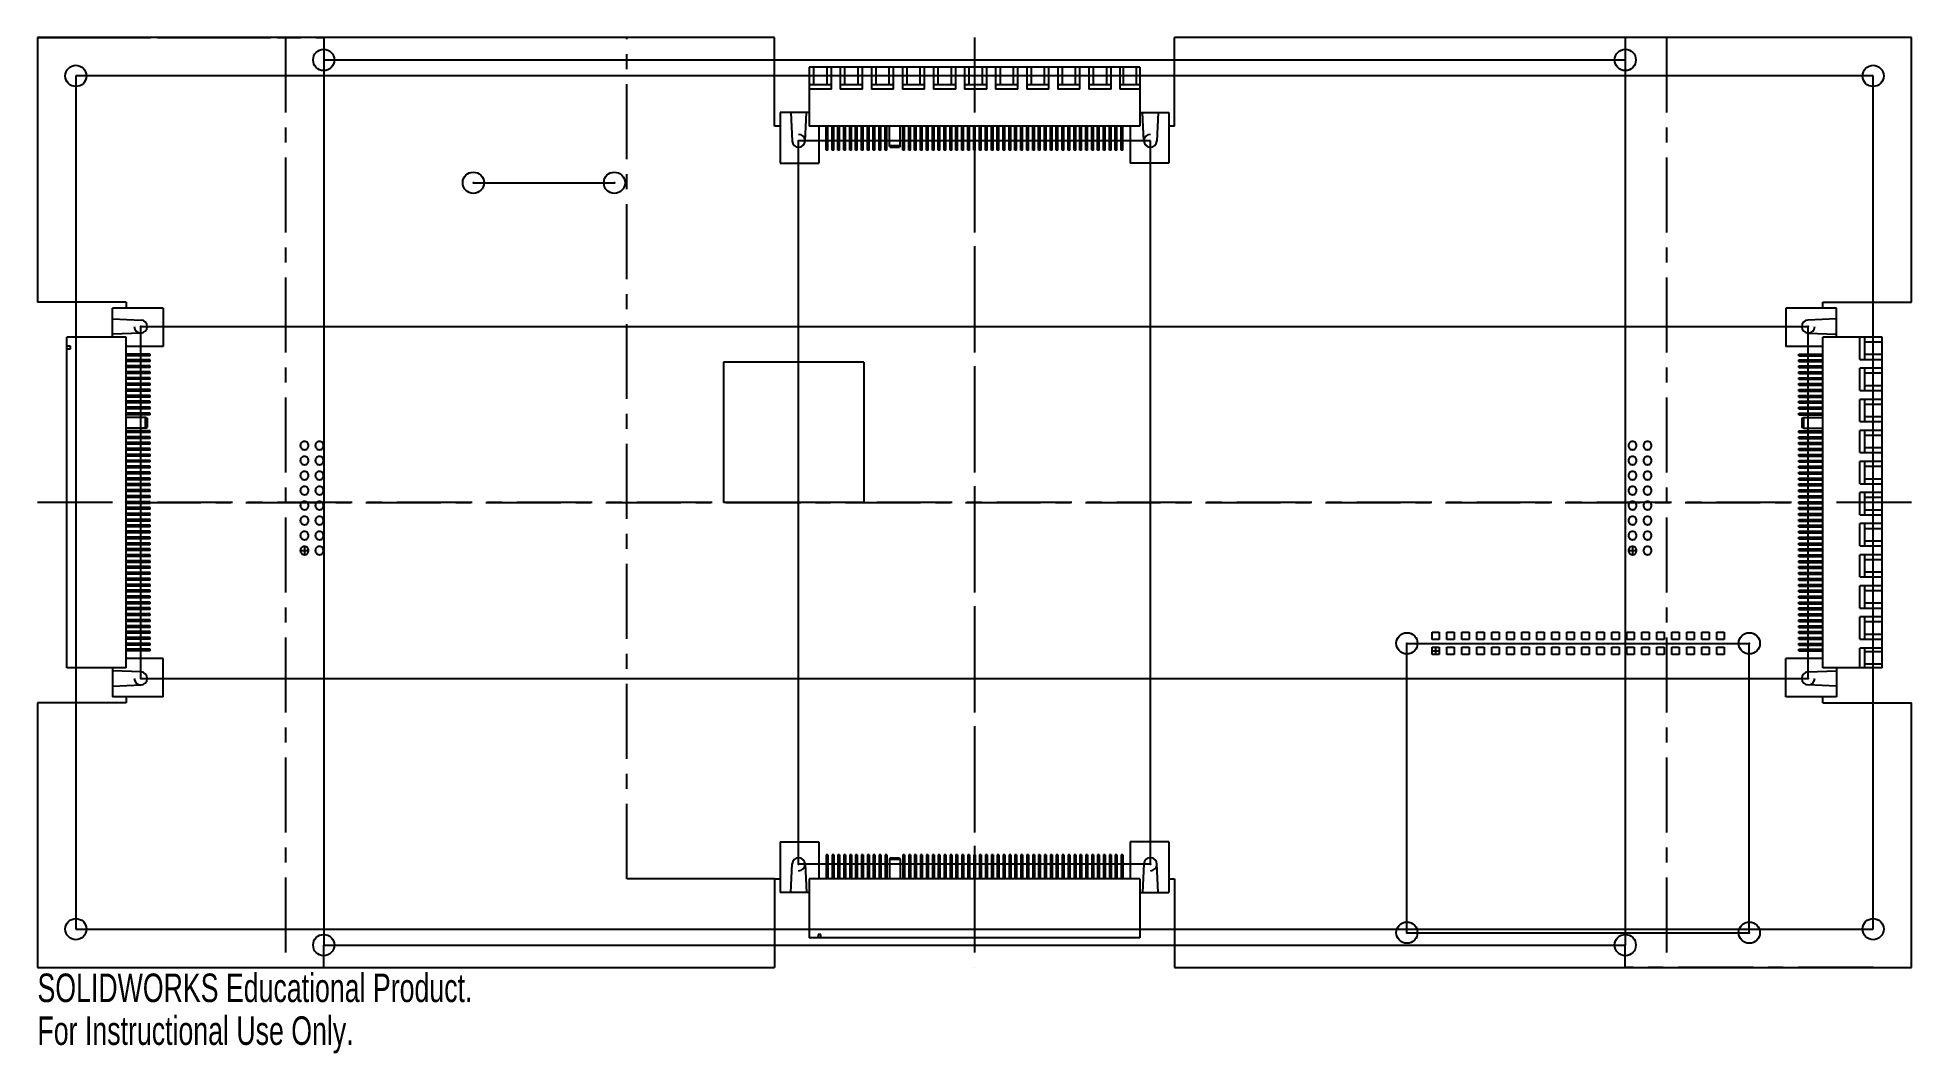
# Model space of a CAD drawing. Header units: millimetres. Extents: x 0 to 318, y -15 to 158.
import ezdxf

# ---------------------------------------------------------------- set-up
doc = ezdxf.new("R2010")
doc.units = ezdxf.units.MM
doc.header["$PDSIZE"] = -1
doc.linetypes.add('CENTERX2', pattern=[20.32, 12.7, -2.54, 2.54, -2.54])
doc.styles.add('SLDTEXTSTYLE0', font='TXT', dxfattribs={"width": 0.7})

msp = doc.modelspace()

# ---------------------------------------------------------------- texts
at = {"color": 7, "linetype": 'Continuous', "char_height": 4.8336, "attachment_point": 1, "style": 'SLDTEXTSTYLE0'}
for s, insert in [('SOLIDWORKS Educational Product.', (0, -1.02)), ('For Instructional Use Only.', (0, -8.27))]:
    msp.add_mtext(s, dxfattribs=dict(at, insert=insert))

# ---------------------------------------------------------------- linework, layer by layer
at = {"color": 7, "linetype": 'CENTERX2'}
for p, q in [((0, 157.5), (42, 157.5)), ((6.5, 157.5), (48.5, 157.5)), ((42, 157.5), (42, 93.5)), ((42, 157.5), (42, 0)), ((48.5, 157.5), (48.5, 153.7)), ((99.85, 15), (99.85, 157.5)), ((158.75, 157.5), (158.75, 0)), ((269, 157.5), (269, 153.7)), ((311, 157.5), (269, 157.5)), ((317.5, 157.5), (276, 157.5)), ((276, 157.5), (276, 93.5)), ((276, 157.5), (276, 0)), ((158.75, 142.5), (158.75, 15)), ((317.5, 78.75), (0, 78.75)), ((15, 78.75), (302.5, 78.75)), ((48.5, 0), (48.5, 3.8)), ((269, 0), (269, 3.8)), ((6.5, 0), (48.5, 0)), ((311, 0), (269, 0))]:
    msp.add_line(p, q, dxfattribs=at)
at = {"color": 7, "linetype": 'Continuous', "lineweight": 25}
for p, q in [((0, 157.5), (0, 112.65)), ((124.85, 157.5), (0, 157.5)), ((124.85, 142.5), (124.85, 157.5)), ((192.65, 142.5), (192.65, 157.5)), ((317.5, 157.5), (192.65, 157.5)), ((317.5, 112.65), (317.5, 157.5)), ((186.75, 152.5), (130.75, 152.5)), ((130.75, 152.5), (130.75, 142.5)), ((131.55, 149.55), (131.55, 152.5)), ((133.71, 152.5), (133.71, 149.55)), ((134.51, 148.75), (134.51, 152.5)), ((136.01, 152.5), (136.01, 148.75)), ((136.81, 149.55), (136.81, 152.5)), ((138.98, 152.5), (138.98, 149.55)), ((139.78, 148.75), (139.78, 152.5)), ((141.28, 152.5), (141.28, 148.75)), ((142.08, 149.55), (142.08, 152.5)), ((144.24, 152.5), (144.24, 149.55)), ((145.04, 148.75), (145.04, 152.5)), ((146.54, 152.5), (146.54, 148.75)), ((147.34, 149.55), (147.34, 152.5)), ((149.5, 152.5), (149.5, 149.55)), ((150.3, 148.75), (150.3, 152.5)), ((151.8, 152.5), (151.8, 148.75)), ((152.6, 149.55), (152.6, 152.5)), ((154.77, 152.5), (154.77, 149.55)), ((155.57, 148.75), (155.57, 152.5)), ((157.07, 152.5), (157.07, 148.75)), ((157.87, 149.55), (157.87, 152.5)), ((160.03, 152.5), (160.03, 149.55)), ((160.83, 148.75), (160.83, 152.5)), ((162.33, 152.5), (162.33, 148.75)), ((163.13, 149.55), (163.13, 152.5)), ((165.3, 152.5), (165.3, 149.55)), ((166.1, 148.75), (166.1, 152.5)), ((167.6, 152.5), (167.6, 148.75)), ((168.4, 149.55), (168.4, 152.5)), ((170.56, 152.5), (170.56, 149.55)), ((171.36, 148.75), (171.36, 152.5)), ((172.86, 152.5), (172.86, 148.75)), ((173.66, 149.55), (173.66, 152.5)), ((175.82, 152.5), (175.82, 149.55)), ((176.62, 148.75), (176.62, 152.5)), ((178.12, 152.5), (178.12, 148.75)), ((178.92, 149.55), (178.92, 152.5)), ((181.09, 152.5), (181.09, 149.55)), ((181.89, 148.75), (181.89, 152.5)), ((183.39, 152.5), (183.39, 148.75)), ((183.99, 149.55), (183.99, 152.5)), ((186.15, 152.5), (186.15, 149.55)), ((186.75, 152.5), (186.75, 142.5)), ((130.75, 149.55), (134.51, 149.55)), ((136.01, 149.55), (139.78, 149.55)), ((141.28, 149.55), (145.04, 149.55)), ((146.54, 149.55), (150.3, 149.55)), ((151.8, 149.55), (155.57, 149.55)), ((157.07, 149.55), (160.83, 149.55)), ((162.33, 149.55), (166.1, 149.55)), ((167.6, 149.55), (171.36, 149.55)), ((172.86, 149.55), (176.62, 149.55)), ((178.12, 149.55), (181.89, 149.55)), ((183.39, 149.55), (186.75, 149.55)), ((134.51, 148.75), (130.75, 148.75)), ((139.78, 148.75), (136.01, 148.75)), ((145.04, 148.75), (141.28, 148.75)), ((150.3, 148.75), (146.54, 148.75)), ((155.57, 148.75), (151.8, 148.75)), ((160.83, 148.75), (157.07, 148.75)), ((166.1, 148.75), (162.33, 148.75)), ((171.36, 148.75), (167.6, 148.75)), ((176.62, 148.75), (172.86, 148.75)), ((181.89, 148.75), (178.12, 148.75)), ((186.75, 148.75), (183.39, 148.75)), ((125.85, 144.8), (125.85, 136.2)), ((130.75, 144.8), (125.85, 144.8)), ((127.64, 144.8), (127.85, 139.95)), ((130.05, 139.95), (130.26, 144.8)), ((186.75, 144.8), (191.65, 144.8)), ((187.45, 139.95), (187.24, 144.8)), ((189.86, 144.8), (189.65, 139.95)), ((191.65, 144.8), (191.65, 136.2)), ((125.85, 142.5), (124.85, 142.5)), ((186.75, 142.5), (130.75, 142.5)), ((132.35, 142.5), (132.35, 136.2)), ((133.61, 138.4), (133.61, 142.5)), ((133.89, 139.9), (133.61, 139.9)), ((133.89, 138.4), (133.89, 142.5)), ((134.61, 138.4), (134.61, 142.5)), ((134.89, 139.9), (134.61, 139.9)), ((134.89, 138.4), (134.89, 142.5)), ((135.61, 138.4), (135.61, 142.5)), ((135.89, 139.9), (135.61, 139.9)), ((135.89, 138.4), (135.89, 142.5)), ((136.61, 138.4), (136.61, 142.5)), ((136.89, 139.9), (136.61, 139.9)), ((136.89, 138.4), (136.89, 142.5)), ((137.61, 138.4), (137.61, 142.5)), ((137.89, 139.9), (137.61, 139.9)), ((137.89, 138.4), (137.89, 142.5)), ((138.61, 138.4), (138.61, 142.5)), ((138.89, 139.9), (138.61, 139.9)), ((138.89, 138.4), (138.89, 142.5)), ((139.61, 138.4), (139.61, 142.5)), ((139.89, 139.9), (139.61, 139.9)), ((139.89, 138.4), (139.89, 142.5)), ((140.61, 138.4), (140.61, 142.5)), ((140.89, 139.9), (140.61, 139.9)), ((140.89, 138.4), (140.89, 142.5)), ((141.61, 138.4), (141.61, 142.5)), ((141.89, 139.9), (141.61, 139.9)), ((141.89, 138.4), (141.89, 142.5)), ((142.61, 138.4), (142.61, 142.5)), ((142.89, 139.9), (142.61, 139.9)), ((142.89, 138.4), (142.89, 142.5)), ((143.61, 138.4), (143.61, 142.5)), ((143.89, 139.9), (143.61, 139.9)), ((143.89, 138.4), (143.89, 142.5)), ((144.36, 139.2), (144.36, 142.5)), ((146.14, 139.2), (146.14, 142.5)), ((146.61, 138.4), (146.61, 142.5)), ((146.89, 139.9), (146.61, 139.9)), ((146.89, 138.4), (146.89, 142.5)), ((147.61, 138.4), (147.61, 142.5)), ((147.89, 139.9), (147.61, 139.9)), ((147.89, 138.4), (147.89, 142.5)), ((148.61, 138.4), (148.61, 142.5)), ((148.89, 139.9), (148.61, 139.9)), ((148.89, 138.4), (148.89, 142.5)), ((149.61, 138.4), (149.61, 142.5)), ((149.89, 139.9), (149.61, 139.9)), ((149.89, 138.4), (149.89, 142.5)), ((150.61, 138.4), (150.61, 142.5)), ((150.89, 139.9), (150.61, 139.9)), ((150.89, 138.4), (150.89, 142.5)), ((151.61, 138.4), (151.61, 142.5)), ((151.89, 139.9), (151.61, 139.9)), ((151.89, 138.4), (151.89, 142.5)), ((152.61, 138.4), (152.61, 142.5)), ((152.89, 139.9), (152.61, 139.9)), ((152.89, 138.4), (152.89, 142.5)), ((153.61, 138.4), (153.61, 142.5)), ((153.89, 139.9), (153.61, 139.9)), ((153.89, 138.4), (153.89, 142.5)), ((154.61, 138.4), (154.61, 142.5)), ((154.89, 139.9), (154.61, 139.9)), ((154.89, 138.4), (154.89, 142.5)), ((155.61, 138.4), (155.61, 142.5)), ((155.89, 139.9), (155.61, 139.9)), ((155.89, 138.4), (155.89, 142.5)), ((156.61, 138.4), (156.61, 142.5)), ((156.89, 139.9), (156.61, 139.9)), ((156.89, 138.4), (156.89, 142.5)), ((157.61, 138.4), (157.61, 142.5)), ((157.89, 139.9), (157.61, 139.9)), ((157.89, 138.4), (157.89, 142.5)), ((158.61, 138.4), (158.61, 142.5)), ((158.89, 139.9), (158.61, 139.9)), ((158.89, 138.4), (158.89, 142.5)), ((159.61, 138.4), (159.61, 142.5)), ((159.89, 139.9), (159.61, 139.9)), ((159.89, 138.4), (159.89, 142.5)), ((160.61, 138.4), (160.61, 142.5)), ((160.89, 139.9), (160.61, 139.9)), ((160.89, 138.4), (160.89, 142.5)), ((161.61, 138.4), (161.61, 142.5)), ((161.89, 139.9), (161.61, 139.9)), ((161.89, 138.4), (161.89, 142.5)), ((162.61, 138.4), (162.61, 142.5)), ((162.89, 139.9), (162.61, 139.9)), ((162.89, 138.4), (162.89, 142.5)), ((163.61, 138.4), (163.61, 142.5)), ((163.89, 139.9), (163.61, 139.9)), ((163.89, 138.4), (163.89, 142.5)), ((164.61, 138.4), (164.61, 142.5)), ((164.89, 139.9), (164.61, 139.9)), ((164.89, 138.4), (164.89, 142.5)), ((165.61, 138.4), (165.61, 142.5)), ((165.89, 139.9), (165.61, 139.9)), ((165.89, 138.4), (165.89, 142.5)), ((166.61, 138.4), (166.61, 142.5)), ((166.89, 139.9), (166.61, 139.9)), ((166.89, 138.4), (166.89, 142.5)), ((167.61, 138.4), (167.61, 142.5)), ((167.89, 139.9), (167.61, 139.9)), ((167.89, 138.4), (167.89, 142.5)), ((168.61, 138.4), (168.61, 142.5)), ((168.89, 139.9), (168.61, 139.9)), ((168.89, 138.4), (168.89, 142.5)), ((169.61, 138.4), (169.61, 142.5)), ((169.89, 139.9), (169.61, 139.9)), ((169.89, 138.4), (169.89, 142.5)), ((170.61, 138.4), (170.61, 142.5)), ((170.89, 139.9), (170.61, 139.9)), ((170.89, 138.4), (170.89, 142.5)), ((171.61, 138.4), (171.61, 142.5)), ((171.89, 139.9), (171.61, 139.9)), ((171.89, 138.4), (171.89, 142.5)), ((172.61, 138.4), (172.61, 142.5)), ((172.89, 139.9), (172.61, 139.9)), ((172.89, 138.4), (172.89, 142.5)), ((173.61, 138.4), (173.61, 142.5)), ((173.89, 139.9), (173.61, 139.9)), ((173.89, 138.4), (173.89, 142.5)), ((174.61, 138.4), (174.61, 142.5)), ((174.89, 139.9), (174.61, 139.9)), ((174.89, 138.4), (174.89, 142.5)), ((175.61, 138.4), (175.61, 142.5)), ((175.89, 139.9), (175.61, 139.9)), ((175.89, 138.4), (175.89, 142.5)), ((176.61, 138.4), (176.61, 142.5)), ((176.89, 139.9), (176.61, 139.9)), ((176.89, 138.4), (176.89, 142.5)), ((177.61, 138.4), (177.61, 142.5)), ((177.89, 139.9), (177.61, 139.9)), ((177.89, 138.4), (177.89, 142.5)), ((178.61, 138.4), (178.61, 142.5)), ((178.89, 139.9), (178.61, 139.9)), ((178.89, 138.4), (178.89, 142.5)), ((179.61, 138.4), (179.61, 142.5)), ((179.89, 139.9), (179.61, 139.9)), ((179.89, 138.4), (179.89, 142.5)), ((180.61, 138.4), (180.61, 142.5)), ((180.89, 139.9), (180.61, 139.9)), ((180.89, 138.4), (180.89, 142.5)), ((181.61, 138.4), (181.61, 142.5)), ((181.89, 139.9), (181.61, 139.9)), ((181.89, 138.4), (181.89, 142.5)), ((182.61, 138.4), (182.61, 142.5)), ((182.89, 139.9), (182.61, 139.9)), ((182.89, 138.4), (182.89, 142.5)), ((183.61, 138.4), (183.61, 142.5)), ((183.89, 139.9), (183.61, 139.9)), ((183.89, 138.4), (183.89, 142.5)), ((185.15, 142.5), (185.15, 136.2)), ((192.65, 142.5), (191.65, 142.5)), ((133.89, 138.96), (133.61, 138.96)), ((133.89, 138.53), (133.61, 138.53)), ((133.89, 138.4), (133.61, 138.4)), ((134.89, 138.96), (134.61, 138.96)), ((134.89, 138.53), (134.61, 138.53)), ((134.89, 138.4), (134.61, 138.4)), ((135.89, 138.96), (135.61, 138.96)), ((135.89, 138.53), (135.61, 138.53)), ((135.89, 138.4), (135.61, 138.4)), ((136.89, 138.96), (136.61, 138.96)), ((136.89, 138.53), (136.61, 138.53)), ((136.89, 138.4), (136.61, 138.4)), ((137.89, 138.96), (137.61, 138.96)), ((137.89, 138.53), (137.61, 138.53)), ((137.89, 138.4), (137.61, 138.4)), ((138.89, 138.96), (138.61, 138.96)), ((138.89, 138.53), (138.61, 138.53)), ((138.89, 138.4), (138.61, 138.4)), ((139.89, 138.96), (139.61, 138.96)), ((139.89, 138.53), (139.61, 138.53)), ((139.89, 138.4), (139.61, 138.4)), ((140.89, 138.96), (140.61, 138.96)), ((140.89, 138.53), (140.61, 138.53)), ((140.89, 138.4), (140.61, 138.4)), ((141.89, 138.96), (141.61, 138.96)), ((141.89, 138.53), (141.61, 138.53)), ((141.89, 138.4), (141.61, 138.4)), ((142.89, 138.96), (142.61, 138.96)), ((142.89, 138.53), (142.61, 138.53)), ((142.89, 138.4), (142.61, 138.4)), ((143.89, 138.96), (143.61, 138.96)), ((143.89, 138.53), (143.61, 138.53)), ((143.89, 138.4), (143.61, 138.4)), ((144.36, 139.2), (146.14, 139.2)), ((144.47, 138.91), (144.36, 139.2)), ((144.47, 138.91), (146.03, 138.91)), ((146.14, 139.2), (146.03, 138.91)), ((146.89, 138.96), (146.61, 138.96)), ((146.89, 138.53), (146.61, 138.53)), ((146.89, 138.4), (146.61, 138.4)), ((147.89, 138.96), (147.61, 138.96)), ((147.89, 138.53), (147.61, 138.53)), ((147.89, 138.4), (147.61, 138.4)), ((148.89, 138.96), (148.61, 138.96)), ((148.89, 138.53), (148.61, 138.53)), ((148.89, 138.4), (148.61, 138.4)), ((149.89, 138.96), (149.61, 138.96)), ((149.89, 138.53), (149.61, 138.53)), ((149.89, 138.4), (149.61, 138.4)), ((150.89, 138.96), (150.61, 138.96)), ((150.89, 138.53), (150.61, 138.53)), ((150.89, 138.4), (150.61, 138.4)), ((151.89, 138.96), (151.61, 138.96)), ((151.89, 138.53), (151.61, 138.53)), ((151.89, 138.4), (151.61, 138.4)), ((152.89, 138.96), (152.61, 138.96)), ((152.89, 138.53), (152.61, 138.53)), ((152.89, 138.4), (152.61, 138.4)), ((153.89, 138.96), (153.61, 138.96)), ((153.89, 138.53), (153.61, 138.53)), ((153.89, 138.4), (153.61, 138.4)), ((154.89, 138.96), (154.61, 138.96)), ((154.89, 138.53), (154.61, 138.53)), ((154.89, 138.4), (154.61, 138.4)), ((155.89, 138.96), (155.61, 138.96)), ((155.89, 138.53), (155.61, 138.53)), ((155.89, 138.4), (155.61, 138.4)), ((156.89, 138.96), (156.61, 138.96)), ((156.89, 138.53), (156.61, 138.53)), ((156.89, 138.4), (156.61, 138.4)), ((157.89, 138.96), (157.61, 138.96)), ((157.89, 138.53), (157.61, 138.53)), ((157.89, 138.4), (157.61, 138.4)), ((158.89, 138.96), (158.61, 138.96)), ((158.89, 138.53), (158.61, 138.53)), ((158.89, 138.4), (158.61, 138.4)), ((159.89, 138.96), (159.61, 138.96)), ((159.89, 138.53), (159.61, 138.53)), ((159.89, 138.4), (159.61, 138.4)), ((160.89, 138.96), (160.61, 138.96)), ((160.89, 138.53), (160.61, 138.53)), ((160.89, 138.4), (160.61, 138.4)), ((161.89, 138.96), (161.61, 138.96)), ((161.89, 138.53), (161.61, 138.53)), ((161.89, 138.4), (161.61, 138.4)), ((162.89, 138.96), (162.61, 138.96)), ((162.89, 138.53), (162.61, 138.53)), ((162.89, 138.4), (162.61, 138.4)), ((163.89, 138.96), (163.61, 138.96)), ((163.89, 138.53), (163.61, 138.53)), ((163.89, 138.4), (163.61, 138.4)), ((164.89, 138.96), (164.61, 138.96)), ((164.89, 138.53), (164.61, 138.53)), ((164.89, 138.4), (164.61, 138.4)), ((165.89, 138.96), (165.61, 138.96)), ((165.89, 138.53), (165.61, 138.53)), ((165.89, 138.4), (165.61, 138.4)), ((166.89, 138.96), (166.61, 138.96)), ((166.89, 138.53), (166.61, 138.53)), ((166.89, 138.4), (166.61, 138.4)), ((167.89, 138.96), (167.61, 138.96)), ((167.89, 138.53), (167.61, 138.53)), ((167.89, 138.4), (167.61, 138.4)), ((168.89, 138.96), (168.61, 138.96)), ((168.89, 138.53), (168.61, 138.53)), ((168.89, 138.4), (168.61, 138.4)), ((169.89, 138.96), (169.61, 138.96)), ((169.89, 138.53), (169.61, 138.53)), ((169.89, 138.4), (169.61, 138.4)), ((170.89, 138.96), (170.61, 138.96)), ((170.89, 138.53), (170.61, 138.53)), ((170.89, 138.4), (170.61, 138.4)), ((171.89, 138.96), (171.61, 138.96)), ((171.89, 138.53), (171.61, 138.53)), ((171.89, 138.4), (171.61, 138.4)), ((172.89, 138.96), (172.61, 138.96)), ((172.89, 138.53), (172.61, 138.53)), ((172.89, 138.4), (172.61, 138.4)), ((173.89, 138.96), (173.61, 138.96)), ((173.89, 138.53), (173.61, 138.53)), ((173.89, 138.4), (173.61, 138.4)), ((174.89, 138.96), (174.61, 138.96)), ((174.89, 138.53), (174.61, 138.53)), ((174.89, 138.4), (174.61, 138.4)), ((175.89, 138.96), (175.61, 138.96)), ((175.89, 138.53), (175.61, 138.53)), ((175.89, 138.4), (175.61, 138.4)), ((176.89, 138.96), (176.61, 138.96)), ((176.89, 138.53), (176.61, 138.53)), ((176.89, 138.4), (176.61, 138.4)), ((177.89, 138.96), (177.61, 138.96)), ((177.89, 138.53), (177.61, 138.53)), ((177.89, 138.4), (177.61, 138.4)), ((178.89, 138.96), (178.61, 138.96)), ((178.89, 138.53), (178.61, 138.53)), ((178.89, 138.4), (178.61, 138.4)), ((179.89, 138.96), (179.61, 138.96)), ((179.89, 138.53), (179.61, 138.53)), ((179.89, 138.4), (179.61, 138.4)), ((180.89, 138.96), (180.61, 138.96)), ((180.89, 138.53), (180.61, 138.53)), ((180.89, 138.4), (180.61, 138.4)), ((181.89, 138.96), (181.61, 138.96)), ((181.89, 138.53), (181.61, 138.53)), ((181.89, 138.4), (181.61, 138.4)), ((182.89, 138.96), (182.61, 138.96)), ((182.89, 138.53), (182.61, 138.53)), ((182.89, 138.4), (182.61, 138.4)), ((183.89, 138.96), (183.61, 138.96)), ((183.89, 138.53), (183.61, 138.53)), ((183.89, 138.4), (183.61, 138.4)), ((125.85, 136.2), (132.35, 136.2)), ((191.65, 136.2), (185.15, 136.2)), ((15, 112.65), (0, 112.65)), ((12.7, 106.75), (12.7, 111.65)), ((21.3, 111.65), (12.7, 111.65)), ((15, 112.65), (15, 111.65)), ((21.3, 111.65), (21.3, 105.15)), ((304.8, 111.65), (296.2, 111.65)), ((296.2, 111.65), (296.2, 105.15)), ((302.5, 112.65), (317.5, 112.65)), ((302.5, 111.65), (302.5, 112.65)), ((304.8, 106.75), (304.8, 111.65)), ((12.7, 109.86), (17.55, 109.65)), ((304.8, 109.86), (299.95, 109.65)), ((15, 106.75), (5, 106.75)), ((5, 50.75), (5, 106.75)), ((5.6, 105.22), (5, 105.22)), ((5.6, 104.77), (5.6, 105.22)), ((17.55, 107.45), (12.7, 107.24)), ((15, 50.75), (15, 106.75)), ((21.3, 105.15), (15, 105.15)), ((302.5, 105.15), (296.2, 105.15)), ((299.95, 107.45), (304.8, 107.24)), ((312.5, 106.75), (302.5, 106.75)), ((302.5, 50.75), (302.5, 106.75)), ((308.75, 102.99), (308.75, 106.75)), ((309.55, 106.75), (309.55, 102.99)), ((309.55, 105.95), (312.5, 105.95)), ((312.5, 50.75), (312.5, 106.75)), ((5, 104.77), (5.6, 104.77)), ((19.1, 103.89), (15, 103.89)), ((19.1, 103.61), (15, 103.61)), ((19.1, 102.89), (15, 102.89)), ((19.1, 102.61), (15, 102.61)), ((19.1, 101.89), (15, 101.89)), ((19.1, 101.61), (15, 101.61)), ((17.6, 103.61), (17.6, 103.89)), ((17.6, 102.61), (17.6, 102.89)), ((17.6, 101.61), (17.6, 101.89)), ((18.54, 103.61), (18.54, 103.89)), ((18.54, 102.61), (18.54, 102.89)), ((18.54, 101.61), (18.54, 101.89)), ((18.97, 103.61), (18.97, 103.89)), ((18.97, 102.61), (18.97, 102.89)), ((18.97, 101.61), (18.97, 101.89)), ((19.1, 103.61), (19.1, 103.89)), ((19.1, 102.61), (19.1, 102.89)), ((19.1, 101.61), (19.1, 101.89)), ((140, 102.5), (116.25, 102.5)), ((116.25, 102.5), (116.25, 78.75)), ((140, 102.5), (140, 78.75)), ((298.4, 103.89), (302.5, 103.89)), ((298.4, 103.61), (298.4, 103.89)), ((298.4, 103.61), (302.5, 103.61)), ((298.4, 102.89), (302.5, 102.89)), ((298.4, 102.61), (298.4, 102.89)), ((298.4, 102.61), (302.5, 102.61)), ((298.4, 101.61), (298.4, 101.89)), ((298.4, 101.89), (302.5, 101.89)), ((298.4, 101.61), (302.5, 101.61)), ((298.53, 103.61), (298.53, 103.89)), ((298.53, 102.61), (298.53, 102.89)), ((298.53, 101.61), (298.53, 101.89)), ((298.96, 103.61), (298.96, 103.89)), ((298.96, 102.61), (298.96, 102.89)), ((298.96, 101.61), (298.96, 101.89)), ((299.9, 103.61), (299.9, 103.89)), ((299.9, 102.61), (299.9, 102.89)), ((299.9, 101.61), (299.9, 101.89)), ((308.75, 102.99), (312.5, 102.99)), ((312.5, 103.79), (309.55, 103.79)), ((19.1, 100.89), (15, 100.89)), ((19.1, 100.61), (15, 100.61)), ((19.1, 99.89), (15, 99.89)), ((19.1, 99.61), (15, 99.61)), ((19.1, 98.89), (15, 98.89)), ((19.1, 98.61), (15, 98.61)), ((17.6, 100.61), (17.6, 100.89)), ((17.6, 99.61), (17.6, 99.89)), ((17.6, 98.61), (17.6, 98.89)), ((18.54, 100.61), (18.54, 100.89)), ((18.54, 99.61), (18.54, 99.89)), ((18.54, 98.61), (18.54, 98.89)), ((18.97, 100.61), (18.97, 100.89)), ((18.97, 99.61), (18.97, 99.89)), ((18.97, 98.61), (18.97, 98.89)), ((19.1, 100.61), (19.1, 100.89)), ((19.1, 99.61), (19.1, 99.89)), ((19.1, 98.61), (19.1, 98.89)), ((298.4, 100.61), (298.4, 100.89)), ((298.4, 100.89), (302.5, 100.89)), ((298.4, 100.61), (302.5, 100.61)), ((298.4, 99.61), (298.4, 99.89)), ((298.4, 99.89), (302.5, 99.89)), ((298.4, 99.61), (302.5, 99.61)), ((298.4, 98.61), (298.4, 98.89)), ((298.4, 98.89), (302.5, 98.89)), ((298.4, 98.61), (302.5, 98.61)), ((298.53, 100.61), (298.53, 100.89)), ((298.53, 99.61), (298.53, 99.89)), ((298.53, 98.61), (298.53, 98.89)), ((298.96, 100.61), (298.96, 100.89)), ((298.96, 99.61), (298.96, 99.89)), ((298.96, 98.61), (298.96, 98.89)), ((299.9, 100.61), (299.9, 100.89)), ((299.9, 99.61), (299.9, 99.89)), ((299.9, 98.61), (299.9, 98.89)), ((312.5, 101.49), (308.75, 101.49)), ((308.75, 97.72), (308.75, 101.49)), ((309.55, 101.49), (309.55, 97.72)), ((309.55, 100.69), (312.5, 100.69)), ((312.5, 98.52), (309.55, 98.52)), ((19.1, 97.89), (15, 97.89)), ((19.1, 97.61), (15, 97.61)), ((19.1, 96.89), (15, 96.89)), ((19.1, 96.61), (15, 96.61)), ((19.1, 95.89), (15, 95.89)), ((19.1, 95.61), (15, 95.61)), ((17.6, 97.61), (17.6, 97.89)), ((17.6, 96.61), (17.6, 96.89)), ((17.6, 95.61), (17.6, 95.89)), ((18.54, 97.61), (18.54, 97.89)), ((18.54, 96.61), (18.54, 96.89)), ((18.54, 95.61), (18.54, 95.89)), ((18.97, 97.61), (18.97, 97.89)), ((18.97, 96.61), (18.97, 96.89)), ((18.97, 95.61), (18.97, 95.89)), ((19.1, 97.61), (19.1, 97.89)), ((19.1, 96.61), (19.1, 96.89)), ((19.1, 95.61), (19.1, 95.89)), ((298.4, 97.89), (302.5, 97.89)), ((298.4, 97.61), (298.4, 97.89)), ((298.4, 97.61), (302.5, 97.61)), ((298.4, 96.61), (298.4, 96.89)), ((298.4, 96.89), (302.5, 96.89)), ((298.4, 96.61), (302.5, 96.61)), ((298.4, 95.89), (302.5, 95.89)), ((298.4, 95.61), (298.4, 95.89)), ((298.4, 95.61), (302.5, 95.61)), ((298.53, 97.61), (298.53, 97.89)), ((298.53, 96.61), (298.53, 96.89)), ((298.53, 95.61), (298.53, 95.89)), ((298.96, 97.61), (298.96, 97.89)), ((298.96, 96.61), (298.96, 96.89)), ((298.96, 95.61), (298.96, 95.89)), ((299.9, 97.61), (299.9, 97.89)), ((299.9, 96.61), (299.9, 96.89)), ((299.9, 95.61), (299.9, 95.89)), ((308.75, 97.72), (312.5, 97.72)), ((312.5, 96.22), (308.75, 96.22)), ((308.75, 92.46), (308.75, 96.22)), ((309.55, 96.22), (309.55, 92.46)), ((309.55, 95.42), (312.5, 95.42)), ((19.1, 94.89), (15, 94.89)), ((19.1, 94.61), (15, 94.61)), ((19.1, 93.89), (15, 93.89)), ((19.1, 93.61), (15, 93.61)), ((18.3, 93.14), (15, 93.14)), ((17.6, 94.61), (17.6, 94.89)), ((17.6, 93.61), (17.6, 93.89)), ((18.3, 91.36), (18.3, 93.14)), ((18.59, 93.03), (18.3, 93.14)), ((18.54, 94.61), (18.54, 94.89)), ((18.54, 93.61), (18.54, 93.89)), ((18.59, 93.03), (18.59, 91.47)), ((18.97, 94.61), (18.97, 94.89)), ((18.97, 93.61), (18.97, 93.89)), ((19.1, 94.61), (19.1, 94.89)), ((19.1, 93.61), (19.1, 93.89)), ((298.4, 94.61), (298.4, 94.89)), ((298.4, 94.89), (302.5, 94.89)), ((298.4, 94.61), (302.5, 94.61)), ((298.4, 93.61), (298.4, 93.89)), ((298.4, 93.89), (302.5, 93.89)), ((298.4, 93.61), (302.5, 93.61)), ((298.53, 94.61), (298.53, 94.89)), ((298.53, 93.61), (298.53, 93.89)), ((298.91, 93.03), (299.2, 93.14)), ((298.91, 93.03), (298.91, 91.47)), ((298.96, 94.61), (298.96, 94.89)), ((298.96, 93.61), (298.96, 93.89)), ((299.2, 93.14), (299.2, 91.36)), ((299.2, 93.14), (302.5, 93.14)), ((299.9, 94.61), (299.9, 94.89)), ((299.9, 93.61), (299.9, 93.89)), ((308.75, 92.46), (312.5, 92.46)), ((312.5, 93.26), (309.55, 93.26)), ((18.3, 91.36), (15, 91.36)), ((19.1, 90.89), (15, 90.89)), ((19.1, 90.61), (15, 90.61)), ((19.1, 89.89), (15, 89.89)), ((19.1, 89.61), (15, 89.61)), ((17.6, 90.61), (17.6, 90.89)), ((17.6, 89.61), (17.6, 89.89)), ((18.3, 91.36), (18.59, 91.47)), ((18.54, 90.61), (18.54, 90.89)), ((18.54, 89.61), (18.54, 89.89)), ((18.97, 90.61), (18.97, 90.89)), ((18.97, 89.61), (18.97, 89.89)), ((19.1, 90.61), (19.1, 90.89)), ((19.1, 89.61), (19.1, 89.89)), ((298.4, 90.89), (302.5, 90.89)), ((298.4, 90.61), (298.4, 90.89)), ((298.4, 90.61), (302.5, 90.61)), ((298.4, 89.89), (302.5, 89.89)), ((298.4, 89.61), (298.4, 89.89)), ((298.4, 89.61), (302.5, 89.61)), ((298.53, 90.61), (298.53, 90.89)), ((298.53, 89.61), (298.53, 89.89)), ((299.2, 91.36), (298.91, 91.47)), ((298.96, 90.61), (298.96, 90.89)), ((298.96, 89.61), (298.96, 89.89)), ((299.2, 91.36), (302.5, 91.36)), ((299.9, 90.61), (299.9, 90.89)), ((299.9, 89.61), (299.9, 89.89)), ((312.5, 90.96), (308.75, 90.96)), ((308.75, 87.2), (308.75, 90.96)), ((309.55, 90.96), (309.55, 87.2)), ((309.55, 90.16), (312.5, 90.16)), ((19.1, 88.89), (15, 88.89)), ((19.1, 88.61), (15, 88.61)), ((19.1, 87.89), (15, 87.89)), ((19.1, 87.61), (15, 87.61)), ((19.1, 86.89), (15, 86.89)), ((19.1, 86.61), (15, 86.61)), ((19.1, 85.89), (15, 85.89)), ((17.6, 88.61), (17.6, 88.89)), ((17.6, 87.61), (17.6, 87.89)), ((17.6, 86.61), (17.6, 86.89)), ((17.6, 85.61), (17.6, 85.89)), ((18.54, 88.61), (18.54, 88.89)), ((18.54, 87.61), (18.54, 87.89)), ((18.54, 86.61), (18.54, 86.89)), ((18.54, 85.61), (18.54, 85.89)), ((18.97, 88.61), (18.97, 88.89)), ((18.97, 87.61), (18.97, 87.89)), ((18.97, 86.61), (18.97, 86.89)), ((18.97, 85.61), (18.97, 85.89)), ((19.1, 88.61), (19.1, 88.89)), ((19.1, 87.61), (19.1, 87.89)), ((19.1, 86.61), (19.1, 86.89)), ((19.1, 85.61), (19.1, 85.89)), ((298.4, 88.89), (302.5, 88.89)), ((298.4, 88.61), (298.4, 88.89)), ((298.4, 88.61), (302.5, 88.61)), ((298.4, 87.61), (298.4, 87.89)), ((298.4, 87.89), (302.5, 87.89)), ((298.4, 87.61), (302.5, 87.61)), ((298.4, 86.89), (302.5, 86.89)), ((298.4, 86.61), (298.4, 86.89)), ((298.4, 86.61), (302.5, 86.61)), ((298.4, 85.89), (302.5, 85.89)), ((298.4, 85.61), (298.4, 85.89)), ((298.53, 88.61), (298.53, 88.89)), ((298.53, 87.61), (298.53, 87.89)), ((298.53, 86.61), (298.53, 86.89)), ((298.53, 85.61), (298.53, 85.89)), ((298.96, 88.61), (298.96, 88.89)), ((298.96, 87.61), (298.96, 87.89)), ((298.96, 86.61), (298.96, 86.89)), ((298.96, 85.61), (298.96, 85.89)), ((299.9, 88.61), (299.9, 88.89)), ((299.9, 87.61), (299.9, 87.89)), ((299.9, 86.61), (299.9, 86.89)), ((299.9, 85.61), (299.9, 85.89)), ((308.75, 87.2), (312.5, 87.2)), ((312.5, 88), (309.55, 88)), ((19.1, 85.61), (15, 85.61)), ((19.1, 84.89), (15, 84.89)), ((19.1, 84.61), (15, 84.61)), ((19.1, 83.89), (15, 83.89)), ((19.1, 83.61), (15, 83.61)), ((19.1, 82.89), (15, 82.89)), ((19.1, 82.61), (15, 82.61)), ((17.6, 84.61), (17.6, 84.89)), ((17.6, 83.61), (17.6, 83.89)), ((17.6, 82.61), (17.6, 82.89)), ((18.54, 84.61), (18.54, 84.89)), ((18.54, 83.61), (18.54, 83.89)), ((18.54, 82.61), (18.54, 82.89)), ((18.97, 84.61), (18.97, 84.89)), ((18.97, 83.61), (18.97, 83.89)), ((18.97, 82.61), (18.97, 82.89)), ((19.1, 84.61), (19.1, 84.89)), ((19.1, 83.61), (19.1, 83.89)), ((19.1, 82.61), (19.1, 82.89)), ((298.4, 85.61), (302.5, 85.61)), ((298.4, 84.89), (302.5, 84.89)), ((298.4, 84.61), (298.4, 84.89)), ((298.4, 84.61), (302.5, 84.61)), ((298.4, 83.61), (298.4, 83.89)), ((298.4, 83.89), (302.5, 83.89)), ((298.4, 83.61), (302.5, 83.61)), ((298.4, 82.89), (302.5, 82.89)), ((298.4, 82.61), (298.4, 82.89)), ((298.4, 82.61), (302.5, 82.61)), ((298.53, 84.61), (298.53, 84.89)), ((298.53, 83.61), (298.53, 83.89)), ((298.53, 82.61), (298.53, 82.89)), ((298.96, 84.61), (298.96, 84.89)), ((298.96, 83.61), (298.96, 83.89)), ((298.96, 82.61), (298.96, 82.89)), ((299.9, 84.61), (299.9, 84.89)), ((299.9, 83.61), (299.9, 83.89)), ((299.9, 82.61), (299.9, 82.89)), ((312.5, 85.7), (308.75, 85.7)), ((308.75, 81.93), (308.75, 85.7)), ((309.55, 85.7), (309.55, 81.93)), ((309.55, 84.9), (312.5, 84.9)), ((312.5, 82.73), (309.55, 82.73)), ((19.1, 81.89), (15, 81.89)), ((19.1, 81.61), (15, 81.61)), ((19.1, 80.89), (15, 80.89)), ((19.1, 80.61), (15, 80.61)), ((19.1, 79.89), (15, 79.89)), ((19.1, 79.61), (15, 79.61)), ((17.6, 81.61), (17.6, 81.89)), ((17.6, 80.61), (17.6, 80.89)), ((17.6, 79.61), (17.6, 79.89)), ((18.54, 81.61), (18.54, 81.89)), ((18.54, 80.61), (18.54, 80.89)), ((18.54, 79.61), (18.54, 79.89)), ((18.97, 81.61), (18.97, 81.89)), ((18.97, 80.61), (18.97, 80.89)), ((18.97, 79.61), (18.97, 79.89)), ((19.1, 81.61), (19.1, 81.89)), ((19.1, 80.61), (19.1, 80.89)), ((19.1, 79.61), (19.1, 79.89)), ((298.4, 81.89), (302.5, 81.89)), ((298.4, 81.61), (298.4, 81.89)), ((298.4, 81.61), (302.5, 81.61)), ((298.4, 80.61), (298.4, 80.89)), ((298.4, 80.89), (302.5, 80.89)), ((298.4, 80.61), (302.5, 80.61)), ((298.4, 79.61), (298.4, 79.89)), ((298.4, 79.89), (302.5, 79.89)), ((298.4, 79.61), (302.5, 79.61)), ((298.53, 81.61), (298.53, 81.89)), ((298.53, 80.61), (298.53, 80.89)), ((298.53, 79.61), (298.53, 79.89)), ((298.96, 81.61), (298.96, 81.89)), ((298.96, 80.61), (298.96, 80.89)), ((298.96, 79.61), (298.96, 79.89)), ((299.9, 81.61), (299.9, 81.89)), ((299.9, 80.61), (299.9, 80.89)), ((299.9, 79.61), (299.9, 79.89)), ((308.75, 81.93), (312.5, 81.93)), ((312.5, 80.43), (308.75, 80.43)), ((308.75, 76.67), (308.75, 80.43)), ((309.55, 80.43), (309.55, 76.67)), ((309.55, 79.63), (312.5, 79.63)), ((19.1, 78.89), (15, 78.89)), ((19.1, 78.61), (15, 78.61)), ((19.1, 77.89), (15, 77.89)), ((19.1, 77.61), (15, 77.61)), ((19.1, 76.89), (15, 76.89)), ((19.1, 76.61), (15, 76.61)), ((17.6, 78.61), (17.6, 78.89)), ((17.6, 77.61), (17.6, 77.89)), ((17.6, 76.61), (17.6, 76.89)), ((18.54, 78.61), (18.54, 78.89)), ((18.54, 77.61), (18.54, 77.89)), ((18.54, 76.61), (18.54, 76.89)), ((18.97, 78.61), (18.97, 78.89)), ((18.97, 77.61), (18.97, 77.89)), ((18.97, 76.61), (18.97, 76.89)), ((19.1, 78.61), (19.1, 78.89)), ((19.1, 77.61), (19.1, 77.89)), ((19.1, 76.61), (19.1, 76.89)), ((140, 78.75), (116.25, 78.75)), ((298.4, 78.61), (298.4, 78.89)), ((298.4, 78.89), (302.5, 78.89)), ((298.4, 78.61), (302.5, 78.61)), ((298.4, 77.89), (302.5, 77.89)), ((298.4, 77.61), (298.4, 77.89)), ((298.4, 77.61), (302.5, 77.61)), ((298.4, 76.61), (298.4, 76.89)), ((298.4, 76.89), (302.5, 76.89)), ((298.4, 76.61), (302.5, 76.61)), ((298.53, 78.61), (298.53, 78.89)), ((298.53, 77.61), (298.53, 77.89)), ((298.53, 76.61), (298.53, 76.89)), ((298.96, 78.61), (298.96, 78.89)), ((298.96, 77.61), (298.96, 77.89)), ((298.96, 76.61), (298.96, 76.89)), ((299.9, 78.61), (299.9, 78.89)), ((299.9, 77.61), (299.9, 77.89)), ((299.9, 76.61), (299.9, 76.89)), ((308.75, 76.67), (312.5, 76.67)), ((312.5, 77.47), (309.55, 77.47)), ((19.1, 75.89), (15, 75.89)), ((19.1, 75.61), (15, 75.61)), ((19.1, 74.89), (15, 74.89)), ((19.1, 74.61), (15, 74.61)), ((19.1, 73.89), (15, 73.89)), ((19.1, 73.61), (15, 73.61)), ((17.6, 75.61), (17.6, 75.89)), ((17.6, 74.61), (17.6, 74.89)), ((17.6, 73.61), (17.6, 73.89)), ((18.54, 75.61), (18.54, 75.89)), ((18.54, 74.61), (18.54, 74.89)), ((18.54, 73.61), (18.54, 73.89)), ((18.97, 75.61), (18.97, 75.89)), ((18.97, 74.61), (18.97, 74.89)), ((18.97, 73.61), (18.97, 73.89)), ((19.1, 75.61), (19.1, 75.89)), ((19.1, 74.61), (19.1, 74.89)), ((19.1, 73.61), (19.1, 73.89)), ((298.4, 75.89), (302.5, 75.89)), ((298.4, 75.61), (298.4, 75.89)), ((298.4, 75.61), (302.5, 75.61)), ((298.4, 74.61), (298.4, 74.89)), ((298.4, 74.89), (302.5, 74.89)), ((298.4, 74.61), (302.5, 74.61)), ((298.4, 73.61), (298.4, 73.89)), ((298.4, 73.89), (302.5, 73.89)), ((298.4, 73.61), (302.5, 73.61)), ((298.53, 75.61), (298.53, 75.89)), ((298.53, 74.61), (298.53, 74.89)), ((298.53, 73.61), (298.53, 73.89)), ((298.96, 75.61), (298.96, 75.89)), ((298.96, 74.61), (298.96, 74.89)), ((298.96, 73.61), (298.96, 73.89)), ((299.9, 75.61), (299.9, 75.89)), ((299.9, 74.61), (299.9, 74.89)), ((299.9, 73.61), (299.9, 73.89)), ((312.5, 75.17), (308.75, 75.17)), ((308.75, 71.4), (308.75, 75.17)), ((309.55, 75.17), (309.55, 71.4)), ((309.55, 74.37), (312.5, 74.37)), ((19.1, 72.89), (15, 72.89)), ((19.1, 72.61), (15, 72.61)), ((19.1, 71.89), (15, 71.89)), ((19.1, 71.61), (15, 71.61)), ((19.1, 70.89), (15, 70.89)), ((19.1, 70.61), (15, 70.61)), ((19.1, 69.89), (15, 69.89)), ((17.6, 72.61), (17.6, 72.89)), ((17.6, 71.61), (17.6, 71.89)), ((17.6, 70.61), (17.6, 70.89)), ((17.6, 69.61), (17.6, 69.89)), ((18.54, 72.61), (18.54, 72.89)), ((18.54, 71.61), (18.54, 71.89)), ((18.54, 70.61), (18.54, 70.89)), ((18.54, 69.61), (18.54, 69.89)), ((18.97, 72.61), (18.97, 72.89)), ((18.97, 71.61), (18.97, 71.89)), ((18.97, 70.61), (18.97, 70.89)), ((18.97, 69.61), (18.97, 69.89)), ((19.1, 72.61), (19.1, 72.89)), ((19.1, 71.61), (19.1, 71.89)), ((19.1, 70.61), (19.1, 70.89)), ((19.1, 69.61), (19.1, 69.89)), ((298.4, 72.61), (298.4, 72.89)), ((298.4, 72.89), (302.5, 72.89)), ((298.4, 72.61), (302.5, 72.61)), ((298.4, 71.89), (302.5, 71.89)), ((298.4, 71.61), (298.4, 71.89)), ((298.4, 71.61), (302.5, 71.61)), ((298.4, 70.89), (302.5, 70.89)), ((298.4, 70.61), (298.4, 70.89)), ((298.4, 70.61), (302.5, 70.61)), ((298.4, 69.89), (302.5, 69.89)), ((298.4, 69.61), (298.4, 69.89)), ((298.53, 72.61), (298.53, 72.89)), ((298.53, 71.61), (298.53, 71.89)), ((298.53, 70.61), (298.53, 70.89)), ((298.53, 69.61), (298.53, 69.89)), ((298.96, 72.61), (298.96, 72.89)), ((298.96, 71.61), (298.96, 71.89)), ((298.96, 70.61), (298.96, 70.89)), ((298.96, 69.61), (298.96, 69.89)), ((299.9, 72.61), (299.9, 72.89)), ((299.9, 71.61), (299.9, 71.89)), ((299.9, 70.61), (299.9, 70.89)), ((299.9, 69.61), (299.9, 69.89)), ((308.75, 71.4), (312.5, 71.4)), ((308.75, 66.14), (308.75, 69.9)), ((312.5, 69.9), (308.75, 69.9)), ((312.5, 72.2), (309.55, 72.2)), ((309.55, 69.9), (309.55, 66.14)), ((19.1, 69.61), (15, 69.61)), ((19.1, 68.89), (15, 68.89)), ((19.1, 68.61), (15, 68.61)), ((19.1, 67.89), (15, 67.89)), ((19.1, 67.61), (15, 67.61)), ((19.1, 66.89), (15, 66.89)), ((17.6, 68.61), (17.6, 68.89)), ((17.6, 67.61), (17.6, 67.89)), ((17.6, 66.61), (17.6, 66.89)), ((18.54, 68.61), (18.54, 68.89)), ((18.54, 67.61), (18.54, 67.89)), ((18.54, 66.61), (18.54, 66.89)), ((18.97, 68.61), (18.97, 68.89)), ((18.97, 67.61), (18.97, 67.89)), ((18.97, 66.61), (18.97, 66.89)), ((19.1, 68.61), (19.1, 68.89)), ((19.1, 67.61), (19.1, 67.89)), ((19.1, 66.61), (19.1, 66.89)), ((298.4, 69.61), (302.5, 69.61)), ((298.4, 68.89), (302.5, 68.89)), ((298.4, 68.61), (298.4, 68.89)), ((298.4, 68.61), (302.5, 68.61)), ((298.4, 67.89), (302.5, 67.89)), ((298.4, 67.61), (298.4, 67.89)), ((298.4, 67.61), (302.5, 67.61)), ((298.4, 66.89), (302.5, 66.89)), ((298.4, 66.61), (298.4, 66.89)), ((298.53, 68.61), (298.53, 68.89)), ((298.53, 67.61), (298.53, 67.89)), ((298.53, 66.61), (298.53, 66.89)), ((298.96, 68.61), (298.96, 68.89)), ((298.96, 67.61), (298.96, 67.89)), ((298.96, 66.61), (298.96, 66.89)), ((299.9, 68.61), (299.9, 68.89)), ((299.9, 67.61), (299.9, 67.89)), ((299.9, 66.61), (299.9, 66.89)), ((309.55, 69.1), (312.5, 69.1)), ((312.5, 66.94), (309.55, 66.94)), ((19.1, 66.61), (15, 66.61)), ((19.1, 65.89), (15, 65.89)), ((19.1, 65.61), (15, 65.61)), ((19.1, 64.89), (15, 64.89)), ((19.1, 64.61), (15, 64.61)), ((19.1, 63.89), (15, 63.89)), ((19.1, 63.61), (15, 63.61)), ((17.6, 65.61), (17.6, 65.89)), ((17.6, 64.61), (17.6, 64.89)), ((17.6, 63.61), (17.6, 63.89)), ((18.54, 65.61), (18.54, 65.89)), ((18.54, 64.61), (18.54, 64.89)), ((18.54, 63.61), (18.54, 63.89)), ((18.97, 65.61), (18.97, 65.89)), ((18.97, 64.61), (18.97, 64.89)), ((18.97, 63.61), (18.97, 63.89)), ((19.1, 65.61), (19.1, 65.89)), ((19.1, 64.61), (19.1, 64.89)), ((19.1, 63.61), (19.1, 63.89)), ((298.4, 66.61), (302.5, 66.61)), ((298.4, 65.61), (298.4, 65.89)), ((298.4, 65.89), (302.5, 65.89)), ((298.4, 65.61), (302.5, 65.61)), ((298.4, 64.61), (298.4, 64.89)), ((298.4, 64.89), (302.5, 64.89)), ((298.4, 64.61), (302.5, 64.61)), ((298.4, 63.89), (302.5, 63.89)), ((298.4, 63.61), (298.4, 63.89)), ((298.4, 63.61), (302.5, 63.61)), ((298.53, 65.61), (298.53, 65.89)), ((298.53, 64.61), (298.53, 64.89)), ((298.53, 63.61), (298.53, 63.89)), ((298.96, 65.61), (298.96, 65.89)), ((298.96, 64.61), (298.96, 64.89)), ((298.96, 63.61), (298.96, 63.89)), ((299.9, 65.61), (299.9, 65.89)), ((299.9, 64.61), (299.9, 64.89)), ((299.9, 63.61), (299.9, 63.89)), ((308.75, 66.14), (312.5, 66.14)), ((308.75, 60.88), (308.75, 64.64)), ((312.5, 64.64), (308.75, 64.64)), ((309.55, 64.64), (309.55, 60.88)), ((309.55, 63.84), (312.5, 63.84)), ((19.1, 62.89), (15, 62.89)), ((19.1, 62.61), (15, 62.61)), ((19.1, 61.89), (15, 61.89)), ((19.1, 61.61), (15, 61.61)), ((19.1, 60.89), (15, 60.89)), ((19.1, 60.61), (15, 60.61)), ((17.6, 62.61), (17.6, 62.89)), ((17.6, 61.61), (17.6, 61.89)), ((17.6, 60.61), (17.6, 60.89)), ((18.54, 62.61), (18.54, 62.89)), ((18.54, 61.61), (18.54, 61.89)), ((18.54, 60.61), (18.54, 60.89)), ((18.97, 62.61), (18.97, 62.89)), ((18.97, 61.61), (18.97, 61.89)), ((18.97, 60.61), (18.97, 60.89)), ((19.1, 62.61), (19.1, 62.89)), ((19.1, 61.61), (19.1, 61.89)), ((19.1, 60.61), (19.1, 60.89)), ((298.4, 62.61), (298.4, 62.89)), ((298.4, 62.89), (302.5, 62.89)), ((298.4, 62.61), (302.5, 62.61)), ((298.4, 61.61), (298.4, 61.89)), ((298.4, 61.89), (302.5, 61.89)), ((298.4, 61.61), (302.5, 61.61)), ((298.4, 60.89), (302.5, 60.89)), ((298.4, 60.61), (298.4, 60.89)), ((298.4, 60.61), (302.5, 60.61)), ((298.53, 62.61), (298.53, 62.89)), ((298.53, 61.61), (298.53, 61.89)), ((298.53, 60.61), (298.53, 60.89)), ((298.96, 62.61), (298.96, 62.89)), ((298.96, 61.61), (298.96, 61.89)), ((298.96, 60.61), (298.96, 60.89)), ((299.9, 62.61), (299.9, 62.89)), ((299.9, 61.61), (299.9, 61.89)), ((299.9, 60.61), (299.9, 60.89)), ((308.75, 60.88), (312.5, 60.88)), ((312.5, 61.68), (309.55, 61.68)), ((19.1, 59.89), (15, 59.89)), ((19.1, 59.61), (15, 59.61)), ((19.1, 58.89), (15, 58.89)), ((19.1, 58.61), (15, 58.61)), ((19.1, 57.89), (15, 57.89)), ((19.1, 57.61), (15, 57.61)), ((17.6, 59.61), (17.6, 59.89)), ((17.6, 58.61), (17.6, 58.89)), ((17.6, 57.61), (17.6, 57.89)), ((18.54, 59.61), (18.54, 59.89)), ((18.54, 58.61), (18.54, 58.89)), ((18.54, 57.61), (18.54, 57.89)), ((18.97, 59.61), (18.97, 59.89)), ((18.97, 58.61), (18.97, 58.89)), ((18.97, 57.61), (18.97, 57.89)), ((19.1, 59.61), (19.1, 59.89)), ((19.1, 58.61), (19.1, 58.89)), ((19.1, 57.61), (19.1, 57.89)), ((298.4, 59.89), (302.5, 59.89)), ((298.4, 59.61), (298.4, 59.89)), ((298.4, 59.61), (302.5, 59.61)), ((298.4, 58.61), (298.4, 58.89)), ((298.4, 58.89), (302.5, 58.89)), ((298.4, 58.61), (302.5, 58.61)), ((298.4, 57.89), (302.5, 57.89)), ((298.4, 57.61), (298.4, 57.89)), ((298.4, 57.61), (302.5, 57.61)), ((298.53, 59.61), (298.53, 59.89)), ((298.53, 58.61), (298.53, 58.89)), ((298.53, 57.61), (298.53, 57.89)), ((298.96, 59.61), (298.96, 59.89)), ((298.96, 58.61), (298.96, 58.89)), ((298.96, 57.61), (298.96, 57.89)), ((299.9, 59.61), (299.9, 59.89)), ((299.9, 58.61), (299.9, 58.89)), ((299.9, 57.61), (299.9, 57.89)), ((308.75, 55.61), (308.75, 59.38)), ((312.5, 59.38), (308.75, 59.38)), ((309.55, 59.38), (309.55, 55.61)), ((309.55, 58.58), (312.5, 58.58)), ((19.1, 56.89), (15, 56.89)), ((19.1, 56.61), (15, 56.61)), ((19.1, 55.89), (15, 55.89)), ((19.1, 55.61), (15, 55.61)), ((19.1, 54.89), (15, 54.89)), ((19.1, 54.61), (15, 54.61)), ((17.6, 56.61), (17.6, 56.89)), ((17.6, 55.61), (17.6, 55.89)), ((17.6, 54.61), (17.6, 54.89)), ((18.54, 56.61), (18.54, 56.89)), ((18.54, 55.61), (18.54, 55.89)), ((18.54, 54.61), (18.54, 54.89)), ((18.97, 56.61), (18.97, 56.89)), ((18.97, 55.61), (18.97, 55.89)), ((18.97, 54.61), (18.97, 54.89)), ((19.1, 56.61), (19.1, 56.89)), ((19.1, 55.61), (19.1, 55.89)), ((19.1, 54.61), (19.1, 54.89)), ((236.26, 56.79), (237.5, 56.79)), ((236.26, 55.55), (236.26, 56.79)), ((237.5, 55.55), (236.26, 55.55)), ((236.26, 54.25), (237.5, 54.25)), ((236.26, 53.01), (236.26, 54.25)), ((237.5, 56.79), (237.5, 55.55)), ((237.5, 54.25), (237.5, 53.01)), ((238.8, 56.79), (240.04, 56.79)), ((238.8, 55.55), (238.8, 56.79)), ((240.04, 55.55), (238.8, 55.55)), ((238.8, 54.25), (240.04, 54.25)), ((238.8, 53.01), (238.8, 54.25)), ((240.04, 56.79), (240.04, 55.55)), ((240.04, 54.25), (240.04, 53.01)), ((241.34, 56.79), (242.58, 56.79)), ((241.34, 55.55), (241.34, 56.79)), ((242.58, 55.55), (241.34, 55.55)), ((241.34, 54.25), (242.58, 54.25)), ((241.34, 53.01), (241.34, 54.25)), ((242.58, 56.79), (242.58, 55.55)), ((242.58, 54.25), (242.58, 53.01)), ((243.88, 56.79), (245.12, 56.79)), ((243.88, 55.55), (243.88, 56.79)), ((245.12, 55.55), (243.88, 55.55)), ((243.88, 54.25), (245.12, 54.25)), ((243.88, 53.01), (243.88, 54.25)), ((245.12, 56.79), (245.12, 55.55)), ((245.12, 54.25), (245.12, 53.01)), ((246.42, 56.79), (247.66, 56.79)), ((246.42, 55.55), (246.42, 56.79)), ((247.66, 55.55), (246.42, 55.55)), ((246.42, 54.25), (247.66, 54.25)), ((246.42, 53.01), (246.42, 54.25)), ((247.66, 56.79), (247.66, 55.55)), ((247.66, 54.25), (247.66, 53.01)), ((248.96, 56.79), (250.2, 56.79)), ((248.96, 55.55), (248.96, 56.79)), ((250.2, 55.55), (248.96, 55.55)), ((248.96, 54.25), (250.2, 54.25)), ((248.96, 53.01), (248.96, 54.25)), ((250.2, 56.79), (250.2, 55.55)), ((250.2, 54.25), (250.2, 53.01)), ((251.5, 56.79), (252.74, 56.79)), ((251.5, 55.55), (251.5, 56.79)), ((252.74, 55.55), (251.5, 55.55)), ((251.5, 54.25), (252.74, 54.25)), ((251.5, 53.01), (251.5, 54.25)), ((252.74, 56.79), (252.74, 55.55)), ((252.74, 54.25), (252.74, 53.01)), ((254.04, 56.79), (255.28, 56.79)), ((254.04, 55.55), (254.04, 56.79)), ((255.28, 55.55), (254.04, 55.55)), ((254.04, 54.25), (255.28, 54.25)), ((254.04, 53.01), (254.04, 54.25)), ((255.28, 56.79), (255.28, 55.55)), ((255.28, 54.25), (255.28, 53.01)), ((256.58, 56.79), (257.82, 56.79)), ((256.58, 55.55), (256.58, 56.79)), ((257.82, 55.55), (256.58, 55.55)), ((256.58, 54.25), (257.82, 54.25)), ((256.58, 53.01), (256.58, 54.25)), ((257.82, 56.79), (257.82, 55.55)), ((257.82, 54.25), (257.82, 53.01)), ((259.12, 56.79), (260.36, 56.79)), ((259.12, 55.55), (259.12, 56.79)), ((260.36, 55.55), (259.12, 55.55)), ((259.12, 54.25), (260.36, 54.25)), ((259.12, 53.01), (259.12, 54.25)), ((260.36, 56.79), (260.36, 55.55)), ((260.36, 54.25), (260.36, 53.01)), ((261.66, 56.79), (262.9, 56.79)), ((261.66, 55.55), (261.66, 56.79)), ((262.9, 55.55), (261.66, 55.55)), ((261.66, 54.25), (262.9, 54.25)), ((261.66, 53.01), (261.66, 54.25)), ((262.9, 56.79), (262.9, 55.55)), ((262.9, 54.25), (262.9, 53.01)), ((264.2, 56.79), (265.44, 56.79)), ((264.2, 55.55), (264.2, 56.79)), ((265.44, 55.55), (264.2, 55.55)), ((264.2, 54.25), (265.44, 54.25)), ((264.2, 53.01), (264.2, 54.25)), ((265.44, 56.79), (265.44, 55.55)), ((265.44, 54.25), (265.44, 53.01)), ((266.74, 56.79), (267.98, 56.79)), ((266.74, 55.55), (266.74, 56.79)), ((267.98, 55.55), (266.74, 55.55)), ((266.74, 54.25), (267.98, 54.25)), ((266.74, 53.01), (266.74, 54.25)), ((267.98, 56.79), (267.98, 55.55)), ((267.98, 54.25), (267.98, 53.01)), ((269.28, 56.79), (270.52, 56.79)), ((269.28, 55.55), (269.28, 56.79)), ((270.52, 55.55), (269.28, 55.55)), ((269.28, 54.25), (270.52, 54.25)), ((269.28, 53.01), (269.28, 54.25)), ((270.52, 56.79), (270.52, 55.55)), ((270.52, 54.25), (270.52, 53.01)), ((271.82, 56.79), (273.06, 56.79)), ((271.82, 55.55), (271.82, 56.79)), ((273.06, 55.55), (271.82, 55.55)), ((271.82, 54.25), (273.06, 54.25)), ((271.82, 53.01), (271.82, 54.25)), ((273.06, 56.79), (273.06, 55.55)), ((273.06, 54.25), (273.06, 53.01)), ((274.36, 56.79), (275.6, 56.79)), ((274.36, 55.55), (274.36, 56.79)), ((275.6, 55.55), (274.36, 55.55)), ((274.36, 54.25), (275.6, 54.25)), ((274.36, 53.01), (274.36, 54.25)), ((275.6, 56.79), (275.6, 55.55)), ((275.6, 54.25), (275.6, 53.01)), ((276.9, 56.79), (278.14, 56.79)), ((276.9, 55.55), (276.9, 56.79)), ((278.14, 55.55), (276.9, 55.55)), ((276.9, 54.25), (278.14, 54.25)), ((276.9, 53.01), (276.9, 54.25)), ((278.14, 56.79), (278.14, 55.55)), ((278.14, 54.25), (278.14, 53.01)), ((279.44, 56.79), (280.68, 56.79)), ((279.44, 55.55), (279.44, 56.79)), ((280.68, 55.55), (279.44, 55.55)), ((279.44, 54.25), (280.68, 54.25)), ((279.44, 53.01), (279.44, 54.25)), ((280.68, 56.79), (280.68, 55.55)), ((280.68, 54.25), (280.68, 53.01)), ((281.98, 56.79), (283.22, 56.79)), ((281.98, 55.55), (281.98, 56.79)), ((283.22, 55.55), (281.98, 55.55)), ((281.98, 54.25), (283.22, 54.25)), ((281.98, 53.01), (281.98, 54.25)), ((283.22, 56.79), (283.22, 55.55)), ((283.22, 54.25), (283.22, 53.01)), ((284.52, 56.79), (285.76, 56.79)), ((284.52, 55.55), (284.52, 56.79)), ((285.76, 55.55), (284.52, 55.55)), ((284.52, 54.25), (285.76, 54.25)), ((284.52, 53.01), (284.52, 54.25)), ((285.76, 56.79), (285.76, 55.55)), ((285.76, 54.25), (285.76, 53.01)), ((298.4, 56.61), (298.4, 56.89)), ((298.4, 56.89), (302.5, 56.89)), ((298.4, 56.61), (302.5, 56.61)), ((298.4, 55.89), (302.5, 55.89)), ((298.4, 55.61), (298.4, 55.89)), ((298.4, 55.61), (302.5, 55.61)), ((298.4, 54.89), (302.5, 54.89)), ((298.4, 54.61), (298.4, 54.89)), ((298.4, 54.61), (302.5, 54.61)), ((298.53, 56.61), (298.53, 56.89)), ((298.53, 55.61), (298.53, 55.89)), ((298.53, 54.61), (298.53, 54.89)), ((298.96, 56.61), (298.96, 56.89)), ((298.96, 55.61), (298.96, 55.89)), ((298.96, 54.61), (298.96, 54.89)), ((299.9, 56.61), (299.9, 56.89)), ((299.9, 55.61), (299.9, 55.89)), ((299.9, 54.61), (299.9, 54.89)), ((308.75, 55.61), (312.5, 55.61)), ((312.5, 54.11), (308.75, 54.11)), ((308.75, 50.75), (308.75, 54.11)), ((312.5, 56.41), (309.55, 56.41)), ((309.55, 54.11), (309.55, 50.75)), ((19.1, 53.89), (15, 53.89)), ((19.1, 53.61), (15, 53.61)), ((21.3, 52.35), (15, 52.35)), ((17.6, 53.61), (17.6, 53.89)), ((18.54, 53.61), (18.54, 53.89)), ((18.97, 53.61), (18.97, 53.89)), ((19.1, 53.61), (19.1, 53.89)), ((21.3, 45.85), (21.3, 52.35)), ((237.5, 53.01), (236.26, 53.01)), ((240.04, 53.01), (238.8, 53.01)), ((242.58, 53.01), (241.34, 53.01)), ((245.12, 53.01), (243.88, 53.01)), ((247.66, 53.01), (246.42, 53.01)), ((250.2, 53.01), (248.96, 53.01)), ((252.74, 53.01), (251.5, 53.01)), ((255.28, 53.01), (254.04, 53.01)), ((257.82, 53.01), (256.58, 53.01)), ((260.36, 53.01), (259.12, 53.01)), ((262.9, 53.01), (261.66, 53.01)), ((265.44, 53.01), (264.2, 53.01)), ((267.98, 53.01), (266.74, 53.01)), ((270.52, 53.01), (269.28, 53.01)), ((273.06, 53.01), (271.82, 53.01)), ((275.6, 53.01), (274.36, 53.01)), ((278.14, 53.01), (276.9, 53.01)), ((280.68, 53.01), (279.44, 53.01)), ((283.22, 53.01), (281.98, 53.01)), ((285.76, 53.01), (284.52, 53.01)), ((302.5, 52.35), (296.2, 52.35)), ((296.2, 45.85), (296.2, 52.35)), ((298.4, 53.89), (302.5, 53.89)), ((298.4, 53.61), (298.4, 53.89)), ((298.4, 53.61), (302.5, 53.61)), ((298.53, 53.61), (298.53, 53.89)), ((298.96, 53.61), (298.96, 53.89)), ((299.9, 53.61), (299.9, 53.89)), ((309.55, 53.51), (312.5, 53.51)), ((312.5, 51.35), (309.55, 51.35)), ((15, 50.75), (5, 50.75)), ((12.7, 50.75), (12.7, 45.85)), ((17.55, 50.05), (12.7, 50.26)), ((12.7, 47.64), (17.55, 47.85)), ((299.95, 50.05), (304.8, 50.26)), ((304.8, 47.64), (299.95, 47.85)), ((312.5, 50.75), (302.5, 50.75)), ((304.8, 50.75), (304.8, 45.85)), ((0, 44.85), (0, 0)), ((15, 44.85), (0, 44.85)), ((21.3, 45.85), (12.7, 45.85)), ((15, 45.85), (15, 44.85)), ((304.8, 45.85), (296.2, 45.85)), ((302.5, 44.85), (302.5, 45.85)), ((302.5, 44.85), (317.5, 44.85)), ((317.5, 0), (317.5, 44.85)), ((125.85, 21.3), (132.35, 21.3)), ((125.85, 21.3), (125.85, 12.7)), ((132.35, 21.3), (132.35, 15)), ((133.89, 19.1), (133.61, 19.1)), ((133.61, 19.1), (133.61, 15)), ((133.89, 19.1), (133.89, 15)), ((134.89, 19.1), (134.61, 19.1)), ((134.61, 19.1), (134.61, 15)), ((134.89, 19.1), (134.89, 15)), ((135.89, 19.1), (135.61, 19.1)), ((135.61, 19.1), (135.61, 15)), ((135.89, 19.1), (135.89, 15)), ((136.89, 19.1), (136.61, 19.1)), ((136.61, 19.1), (136.61, 15)), ((136.89, 19.1), (136.89, 15)), ((137.89, 19.1), (137.61, 19.1)), ((137.61, 19.1), (137.61, 15)), ((137.89, 19.1), (137.89, 15)), ((138.89, 19.1), (138.61, 19.1)), ((138.61, 19.1), (138.61, 15)), ((138.89, 19.1), (138.89, 15)), ((139.89, 19.1), (139.61, 19.1)), ((139.61, 19.1), (139.61, 15)), ((139.89, 19.1), (139.89, 15)), ((140.89, 19.1), (140.61, 19.1)), ((140.61, 19.1), (140.61, 15)), ((140.89, 19.1), (140.89, 15)), ((141.89, 19.1), (141.61, 19.1)), ((141.61, 19.1), (141.61, 15)), ((141.89, 19.1), (141.89, 15)), ((142.89, 19.1), (142.61, 19.1)), ((142.61, 19.1), (142.61, 15)), ((142.89, 19.1), (142.89, 15)), ((143.89, 19.1), (143.61, 19.1)), ((143.61, 19.1), (143.61, 15)), ((143.89, 19.1), (143.89, 15)), ((146.89, 19.1), (146.61, 19.1)), ((146.61, 19.1), (146.61, 15)), ((146.89, 19.1), (146.89, 15)), ((147.89, 19.1), (147.61, 19.1)), ((147.61, 19.1), (147.61, 15)), ((147.89, 19.1), (147.89, 15)), ((148.89, 19.1), (148.61, 19.1)), ((148.61, 19.1), (148.61, 15)), ((148.89, 19.1), (148.89, 15)), ((149.89, 19.1), (149.61, 19.1)), ((149.61, 19.1), (149.61, 15)), ((149.89, 19.1), (149.89, 15)), ((150.89, 19.1), (150.61, 19.1)), ((150.61, 19.1), (150.61, 15)), ((150.89, 19.1), (150.89, 15)), ((151.89, 19.1), (151.61, 19.1)), ((151.61, 19.1), (151.61, 15)), ((151.89, 19.1), (151.89, 15)), ((152.89, 19.1), (152.61, 19.1)), ((152.61, 19.1), (152.61, 15)), ((152.89, 19.1), (152.89, 15)), ((153.89, 19.1), (153.61, 19.1)), ((153.61, 19.1), (153.61, 15)), ((153.89, 19.1), (153.89, 15)), ((154.89, 19.1), (154.61, 19.1)), ((154.61, 19.1), (154.61, 15)), ((154.89, 19.1), (154.89, 15)), ((155.89, 19.1), (155.61, 19.1)), ((155.61, 19.1), (155.61, 15)), ((155.89, 19.1), (155.89, 15)), ((156.89, 19.1), (156.61, 19.1)), ((156.61, 19.1), (156.61, 15)), ((156.89, 19.1), (156.89, 15)), ((157.89, 19.1), (157.61, 19.1)), ((157.61, 19.1), (157.61, 15)), ((157.89, 19.1), (157.89, 15)), ((158.89, 19.1), (158.61, 19.1)), ((158.61, 19.1), (158.61, 15)), ((158.89, 19.1), (158.89, 15)), ((159.89, 19.1), (159.61, 19.1)), ((159.61, 19.1), (159.61, 15)), ((159.89, 19.1), (159.89, 15)), ((160.89, 19.1), (160.61, 19.1)), ((160.61, 19.1), (160.61, 15)), ((160.89, 19.1), (160.89, 15)), ((161.89, 19.1), (161.61, 19.1)), ((161.61, 19.1), (161.61, 15)), ((161.89, 19.1), (161.89, 15)), ((162.89, 19.1), (162.61, 19.1)), ((162.61, 19.1), (162.61, 15)), ((162.89, 19.1), (162.89, 15)), ((163.89, 19.1), (163.61, 19.1)), ((163.61, 19.1), (163.61, 15)), ((163.89, 19.1), (163.89, 15)), ((164.89, 19.1), (164.61, 19.1)), ((164.61, 19.1), (164.61, 15)), ((164.89, 19.1), (164.89, 15)), ((165.89, 19.1), (165.61, 19.1)), ((165.61, 19.1), (165.61, 15)), ((165.89, 19.1), (165.89, 15)), ((166.89, 19.1), (166.61, 19.1)), ((166.61, 19.1), (166.61, 15)), ((166.89, 19.1), (166.89, 15)), ((167.89, 19.1), (167.61, 19.1)), ((167.61, 19.1), (167.61, 15)), ((167.89, 19.1), (167.89, 15)), ((168.89, 19.1), (168.61, 19.1)), ((168.61, 19.1), (168.61, 15)), ((168.89, 19.1), (168.89, 15)), ((169.89, 19.1), (169.61, 19.1)), ((169.61, 19.1), (169.61, 15)), ((169.89, 19.1), (169.89, 15)), ((170.89, 19.1), (170.61, 19.1)), ((170.61, 19.1), (170.61, 15)), ((170.89, 19.1), (170.89, 15)), ((171.89, 19.1), (171.61, 19.1)), ((171.61, 19.1), (171.61, 15)), ((171.89, 19.1), (171.89, 15)), ((172.89, 19.1), (172.61, 19.1)), ((172.61, 19.1), (172.61, 15)), ((172.89, 19.1), (172.89, 15)), ((173.89, 19.1), (173.61, 19.1)), ((173.61, 19.1), (173.61, 15)), ((173.89, 19.1), (173.89, 15)), ((174.89, 19.1), (174.61, 19.1)), ((174.61, 19.1), (174.61, 15)), ((174.89, 19.1), (174.89, 15)), ((175.89, 19.1), (175.61, 19.1)), ((175.61, 19.1), (175.61, 15)), ((175.89, 19.1), (175.89, 15)), ((176.89, 19.1), (176.61, 19.1)), ((176.61, 19.1), (176.61, 15)), ((176.89, 19.1), (176.89, 15)), ((177.89, 19.1), (177.61, 19.1)), ((177.61, 19.1), (177.61, 15)), ((177.89, 19.1), (177.89, 15)), ((178.89, 19.1), (178.61, 19.1)), ((178.61, 19.1), (178.61, 15)), ((178.89, 19.1), (178.89, 15)), ((179.89, 19.1), (179.61, 19.1)), ((179.61, 19.1), (179.61, 15)), ((179.89, 19.1), (179.89, 15)), ((180.89, 19.1), (180.61, 19.1)), ((180.61, 19.1), (180.61, 15)), ((180.89, 19.1), (180.89, 15)), ((181.89, 19.1), (181.61, 19.1)), ((181.61, 19.1), (181.61, 15)), ((181.89, 19.1), (181.89, 15)), ((182.89, 19.1), (182.61, 19.1)), ((182.61, 19.1), (182.61, 15)), ((182.89, 19.1), (182.89, 15)), ((183.89, 19.1), (183.61, 19.1)), ((183.61, 19.1), (183.61, 15)), ((183.89, 19.1), (183.89, 15)), ((185.15, 21.3), (185.15, 15)), ((191.65, 21.3), (185.15, 21.3)), ((191.65, 21.3), (191.65, 12.7)), ((127.64, 12.7), (127.85, 17.55)), ((130.05, 17.55), (130.26, 12.7)), ((133.89, 18.97), (133.61, 18.97)), ((133.89, 18.54), (133.61, 18.54)), ((133.89, 17.6), (133.61, 17.6)), ((134.89, 18.97), (134.61, 18.97)), ((134.89, 18.54), (134.61, 18.54)), ((134.89, 17.6), (134.61, 17.6)), ((135.89, 18.97), (135.61, 18.97)), ((135.89, 18.54), (135.61, 18.54)), ((135.89, 17.6), (135.61, 17.6)), ((136.89, 18.97), (136.61, 18.97)), ((136.89, 18.54), (136.61, 18.54)), ((136.89, 17.6), (136.61, 17.6)), ((137.89, 18.97), (137.61, 18.97)), ((137.89, 18.54), (137.61, 18.54)), ((137.89, 17.6), (137.61, 17.6)), ((138.89, 18.97), (138.61, 18.97)), ((138.89, 18.54), (138.61, 18.54)), ((138.89, 17.6), (138.61, 17.6)), ((139.89, 18.97), (139.61, 18.97)), ((139.89, 18.54), (139.61, 18.54)), ((139.89, 17.6), (139.61, 17.6)), ((140.89, 18.97), (140.61, 18.97)), ((140.89, 18.54), (140.61, 18.54)), ((140.89, 17.6), (140.61, 17.6)), ((141.89, 18.97), (141.61, 18.97)), ((141.89, 18.54), (141.61, 18.54)), ((141.89, 17.6), (141.61, 17.6)), ((142.89, 18.97), (142.61, 18.97)), ((142.89, 18.54), (142.61, 18.54)), ((142.89, 17.6), (142.61, 17.6)), ((143.89, 18.97), (143.61, 18.97)), ((143.89, 18.54), (143.61, 18.54)), ((143.89, 17.6), (143.61, 17.6)), ((144.47, 18.59), (144.36, 18.3)), ((146.14, 18.3), (144.36, 18.3)), ((144.36, 18.3), (144.36, 15)), ((144.47, 18.59), (146.03, 18.59)), ((146.14, 18.3), (146.03, 18.59)), ((146.14, 18.3), (146.14, 15)), ((146.89, 18.97), (146.61, 18.97)), ((146.89, 18.54), (146.61, 18.54)), ((146.89, 17.6), (146.61, 17.6)), ((147.89, 18.97), (147.61, 18.97)), ((147.89, 18.54), (147.61, 18.54)), ((147.89, 17.6), (147.61, 17.6)), ((148.89, 18.97), (148.61, 18.97)), ((148.89, 18.54), (148.61, 18.54)), ((148.89, 17.6), (148.61, 17.6)), ((149.89, 18.97), (149.61, 18.97)), ((149.89, 18.54), (149.61, 18.54)), ((149.89, 17.6), (149.61, 17.6)), ((150.89, 18.97), (150.61, 18.97)), ((150.89, 18.54), (150.61, 18.54)), ((150.89, 17.6), (150.61, 17.6)), ((151.89, 18.97), (151.61, 18.97)), ((151.89, 18.54), (151.61, 18.54)), ((151.89, 17.6), (151.61, 17.6)), ((152.89, 18.97), (152.61, 18.97)), ((152.89, 18.54), (152.61, 18.54)), ((152.89, 17.6), (152.61, 17.6)), ((153.89, 18.97), (153.61, 18.97)), ((153.89, 18.54), (153.61, 18.54)), ((153.89, 17.6), (153.61, 17.6)), ((154.89, 18.97), (154.61, 18.97)), ((154.89, 18.54), (154.61, 18.54)), ((154.89, 17.6), (154.61, 17.6)), ((155.89, 18.97), (155.61, 18.97)), ((155.89, 18.54), (155.61, 18.54)), ((155.89, 17.6), (155.61, 17.6)), ((156.89, 18.97), (156.61, 18.97)), ((156.89, 18.54), (156.61, 18.54)), ((156.89, 17.6), (156.61, 17.6)), ((157.89, 18.97), (157.61, 18.97)), ((157.89, 18.54), (157.61, 18.54)), ((157.89, 17.6), (157.61, 17.6)), ((158.89, 18.97), (158.61, 18.97)), ((158.89, 18.54), (158.61, 18.54)), ((158.89, 17.6), (158.61, 17.6)), ((159.89, 18.97), (159.61, 18.97)), ((159.89, 18.54), (159.61, 18.54)), ((159.89, 17.6), (159.61, 17.6)), ((160.89, 18.97), (160.61, 18.97)), ((160.89, 18.54), (160.61, 18.54)), ((160.89, 17.6), (160.61, 17.6)), ((161.89, 18.97), (161.61, 18.97)), ((161.89, 18.54), (161.61, 18.54)), ((161.89, 17.6), (161.61, 17.6)), ((162.89, 18.97), (162.61, 18.97)), ((162.89, 18.54), (162.61, 18.54)), ((162.89, 17.6), (162.61, 17.6)), ((163.89, 18.97), (163.61, 18.97)), ((163.89, 18.54), (163.61, 18.54)), ((163.89, 17.6), (163.61, 17.6)), ((164.89, 18.97), (164.61, 18.97)), ((164.89, 18.54), (164.61, 18.54)), ((164.89, 17.6), (164.61, 17.6)), ((165.89, 18.97), (165.61, 18.97)), ((165.89, 18.54), (165.61, 18.54)), ((165.89, 17.6), (165.61, 17.6)), ((166.89, 18.97), (166.61, 18.97)), ((166.89, 18.54), (166.61, 18.54)), ((166.89, 17.6), (166.61, 17.6)), ((167.89, 18.97), (167.61, 18.97)), ((167.89, 18.54), (167.61, 18.54)), ((167.89, 17.6), (167.61, 17.6)), ((168.89, 18.97), (168.61, 18.97)), ((168.89, 18.54), (168.61, 18.54)), ((168.89, 17.6), (168.61, 17.6)), ((169.89, 18.97), (169.61, 18.97)), ((169.89, 18.54), (169.61, 18.54)), ((169.89, 17.6), (169.61, 17.6)), ((170.89, 18.97), (170.61, 18.97)), ((170.89, 18.54), (170.61, 18.54)), ((170.89, 17.6), (170.61, 17.6)), ((171.89, 18.97), (171.61, 18.97)), ((171.89, 18.54), (171.61, 18.54)), ((171.89, 17.6), (171.61, 17.6)), ((172.89, 18.97), (172.61, 18.97)), ((172.89, 18.54), (172.61, 18.54)), ((172.89, 17.6), (172.61, 17.6)), ((173.89, 18.97), (173.61, 18.97)), ((173.89, 18.54), (173.61, 18.54)), ((173.89, 17.6), (173.61, 17.6)), ((174.89, 18.97), (174.61, 18.97)), ((174.89, 18.54), (174.61, 18.54)), ((174.89, 17.6), (174.61, 17.6)), ((175.89, 18.97), (175.61, 18.97)), ((175.89, 18.54), (175.61, 18.54)), ((175.89, 17.6), (175.61, 17.6)), ((176.89, 18.97), (176.61, 18.97)), ((176.89, 18.54), (176.61, 18.54)), ((176.89, 17.6), (176.61, 17.6)), ((177.89, 18.97), (177.61, 18.97)), ((177.89, 18.54), (177.61, 18.54)), ((177.89, 17.6), (177.61, 17.6)), ((178.89, 18.97), (178.61, 18.97)), ((178.89, 18.54), (178.61, 18.54)), ((178.89, 17.6), (178.61, 17.6)), ((179.89, 18.97), (179.61, 18.97)), ((179.89, 18.54), (179.61, 18.54)), ((179.89, 17.6), (179.61, 17.6)), ((180.89, 18.97), (180.61, 18.97)), ((180.89, 18.54), (180.61, 18.54)), ((180.89, 17.6), (180.61, 17.6)), ((181.89, 18.97), (181.61, 18.97)), ((181.89, 18.54), (181.61, 18.54)), ((181.89, 17.6), (181.61, 17.6)), ((182.89, 18.97), (182.61, 18.97)), ((182.89, 18.54), (182.61, 18.54)), ((182.89, 17.6), (182.61, 17.6)), ((183.89, 18.97), (183.61, 18.97)), ((183.89, 18.54), (183.61, 18.54)), ((183.89, 17.6), (183.61, 17.6)), ((187.45, 17.55), (187.24, 12.7)), ((189.86, 12.7), (189.65, 17.55)), ((124.85, 15), (125.85, 15)), ((124.85, 15), (124.85, 0)), ((130.75, 12.7), (125.85, 12.7)), ((130.75, 15), (130.75, 5)), ((186.75, 15), (130.75, 15)), ((186.75, 15), (186.75, 5)), ((186.75, 12.7), (191.65, 12.7)), ((191.65, 15), (192.65, 15)), ((192.65, 15), (192.65, 0)), ((186.75, 5), (130.75, 5)), ((132.28, 5.6), (132.28, 5)), ((132.74, 5.6), (132.28, 5.6)), ((132.74, 5), (132.74, 5.6)), ((0, 0), (124.85, 0)), ((192.65, 0), (317.5, 0))]:
    msp.add_line(p, q, dxfattribs=at)
at = {"color": 7, "linetype": 'Continuous'}
for p, q in [((48.5, 153.7), (269, 153.7)), ((48.5, 153.7), (48.5, 3.8)), ((269, 153.7), (269, 3.8)), ((6.5, 151), (6.5, 6.5)), ((311, 151), (6.5, 151)), ((311, 6.5), (311, 151)), ((188.55, 140), (128.95, 140)), ((128.95, 17.5), (128.95, 140)), ((188.55, 17.5), (188.55, 140)), ((73.85, 132.9), (97.75, 132.9)), ((17.5, 48.95), (17.5, 108.55)), ((17.5, 108.55), (300, 108.55)), ((300, 48.95), (300, 108.55)), ((44.53, 70.61), (45.93, 70.61)), ((45.23, 71.31), (45.23, 69.91)), ((269.53, 70.61), (270.93, 70.61)), ((270.23, 71.31), (270.23, 69.91)), ((232.01, 5.9), (232.01, 54.9)), ((232.01, 54.9), (290.01, 54.9)), ((236.88, 54.25), (236.88, 53.01)), ((290.01, 5.9), (290.01, 54.9)), ((236.26, 53.63), (237.5, 53.63)), ((17.5, 48.95), (300, 48.95)), ((188.55, 17.5), (128.95, 17.5)), ((124.85, 15), (99.85, 15)), ((6.5, 6.5), (311, 6.5)), ((48.5, 3.8), (269, 3.8)), ((232.01, 5.9), (290.01, 5.9))]:
    msp.add_line(p, q, dxfattribs=at)
at = {"color": 7, "linetype": 'Continuous', "lineweight": 25}
for centre in [(6.5, 151), (48.5, 153.7), (269, 153.7), (311, 151), (73.85, 132.9), (97.75, 132.9), (232.01, 54.9), (290.01, 54.9), (6.5, 6.5), (232.01, 5.9), (290.01, 5.9), (311, 6.5), (48.5, 3.8), (269, 3.8)]:
    msp.add_circle(centre, 1.8, dxfattribs=at)
for centre, start, end in [((128.95, 140), 182.5, 90), ((188.55, 140), 90, 357.5), ((17.5, 108.55), 180, 87.5), ((300, 108.55), 92.5, 0), ((17.5, 48.95), 180, 87.5), ((300, 48.95), 92.5, 0), ((128.95, 17.5), 270, 177.5), ((188.55, 17.5), 270, 177.5)]:
    msp.add_arc(centre, 1.1, start, end, dxfattribs=at)
for points in [[(45.23, 89.09), (45.32, 89.09), (45.41, 89.07), (45.58, 89), (45.66, 88.95), (45.85, 88.76), (45.93, 88.57), (45.93, 88.3), (45.91, 88.21), (45.84, 88.04), (45.79, 87.96), (45.66, 87.83), (45.58, 87.78), (45.41, 87.71), (45.32, 87.69), (45.05, 87.69), (44.86, 87.77), (44.67, 87.96), (44.62, 88.04), (44.55, 88.21), (44.53, 88.3), (44.53, 88.57), (44.61, 88.75), (44.86, 89.01), (45.05, 89.09), (45.23, 89.09)], [(47.77, 89.09), (47.86, 89.09), (47.95, 89.07), (48.12, 89), (48.2, 88.95), (48.39, 88.76), (48.47, 88.57), (48.47, 88.3), (48.45, 88.21), (48.38, 88.04), (48.33, 87.96), (48.2, 87.83), (48.12, 87.78), (47.95, 87.71), (47.86, 87.69), (47.59, 87.69), (47.4, 87.77), (47.21, 87.96), (47.16, 88.04), (47.09, 88.21), (47.07, 88.3), (47.07, 88.57), (47.15, 88.75), (47.4, 89.01), (47.59, 89.09), (47.77, 89.09)], [(270.23, 89.09), (270.32, 89.09), (270.41, 89.07), (270.58, 89), (270.66, 88.95), (270.85, 88.76), (270.93, 88.57), (270.93, 88.3), (270.91, 88.21), (270.84, 88.04), (270.79, 87.96), (270.66, 87.83), (270.58, 87.78), (270.41, 87.71), (270.32, 87.69), (270.05, 87.69), (269.86, 87.77), (269.67, 87.96), (269.62, 88.04), (269.55, 88.21), (269.53, 88.3), (269.53, 88.57), (269.61, 88.75), (269.86, 89.01), (270.05, 89.09), (270.23, 89.09)], [(272.77, 89.09), (272.86, 89.09), (272.95, 89.07), (273.12, 89), (273.2, 88.95), (273.39, 88.76), (273.47, 88.57), (273.47, 88.3), (273.45, 88.21), (273.38, 88.04), (273.33, 87.96), (273.2, 87.83), (273.12, 87.78), (272.95, 87.71), (272.86, 87.69), (272.59, 87.69), (272.4, 87.77), (272.21, 87.96), (272.16, 88.04), (272.09, 88.21), (272.07, 88.3), (272.07, 88.57), (272.15, 88.76), (272.4, 89.01), (272.59, 89.09), (272.77, 89.09)], [(45.23, 86.55), (45.32, 86.55), (45.41, 86.53), (45.58, 86.46), (45.66, 86.41), (45.85, 86.22), (45.93, 86.03), (45.93, 85.76), (45.91, 85.67), (45.84, 85.5), (45.79, 85.42), (45.66, 85.29), (45.58, 85.24), (45.41, 85.17), (45.32, 85.15), (45.05, 85.15), (44.86, 85.23), (44.67, 85.42), (44.62, 85.5), (44.55, 85.67), (44.53, 85.76), (44.53, 86.03), (44.61, 86.21), (44.86, 86.47), (45.05, 86.55), (45.23, 86.55)], [(47.77, 86.55), (47.86, 86.55), (47.95, 86.53), (48.12, 86.46), (48.2, 86.41), (48.39, 86.22), (48.47, 86.03), (48.47, 85.76), (48.45, 85.67), (48.38, 85.5), (48.33, 85.42), (48.2, 85.29), (48.12, 85.24), (47.95, 85.17), (47.86, 85.15), (47.59, 85.15), (47.4, 85.23), (47.21, 85.42), (47.16, 85.5), (47.09, 85.67), (47.07, 85.76), (47.07, 86.03), (47.15, 86.22), (47.4, 86.47), (47.59, 86.55), (47.77, 86.55)], [(270.23, 86.55), (270.32, 86.55), (270.41, 86.53), (270.58, 86.46), (270.66, 86.41), (270.85, 86.22), (270.93, 86.03), (270.93, 85.76), (270.91, 85.67), (270.84, 85.5), (270.79, 85.42), (270.66, 85.29), (270.58, 85.24), (270.41, 85.17), (270.32, 85.15), (270.05, 85.15), (269.86, 85.23), (269.67, 85.42), (269.62, 85.5), (269.55, 85.67), (269.53, 85.76), (269.53, 86.03), (269.61, 86.22), (269.86, 86.47), (270.05, 86.55), (270.23, 86.55)], [(272.77, 86.55), (272.86, 86.55), (272.95, 86.53), (273.12, 86.46), (273.2, 86.41), (273.39, 86.22), (273.47, 86.03), (273.47, 85.76), (273.45, 85.67), (273.38, 85.5), (273.33, 85.42), (273.2, 85.29), (273.12, 85.24), (272.95, 85.17), (272.86, 85.15), (272.59, 85.15), (272.4, 85.23), (272.21, 85.42), (272.16, 85.5), (272.09, 85.67), (272.07, 85.76), (272.07, 86.03), (272.15, 86.22), (272.4, 86.47), (272.59, 86.55), (272.77, 86.55)], [(45.23, 84.01), (45.32, 84.01), (45.41, 83.99), (45.58, 83.92), (45.66, 83.87), (45.85, 83.68), (45.93, 83.49), (45.93, 83.22), (45.91, 83.13), (45.84, 82.96), (45.79, 82.88), (45.66, 82.75), (45.58, 82.7), (45.41, 82.63), (45.32, 82.61), (45.05, 82.61), (44.86, 82.69), (44.67, 82.88), (44.62, 82.96), (44.55, 83.13), (44.53, 83.22), (44.53, 83.49), (44.61, 83.67), (44.86, 83.93), (45.05, 84.01), (45.23, 84.01)], [(47.77, 84.01), (47.86, 84.01), (47.95, 83.99), (48.12, 83.92), (48.2, 83.87), (48.39, 83.68), (48.47, 83.49), (48.47, 83.22), (48.45, 83.13), (48.38, 82.96), (48.33, 82.88), (48.2, 82.75), (48.12, 82.7), (47.95, 82.63), (47.86, 82.61), (47.59, 82.61), (47.4, 82.69), (47.21, 82.88), (47.16, 82.96), (47.09, 83.13), (47.07, 83.22), (47.07, 83.49), (47.15, 83.67), (47.4, 83.93), (47.59, 84.01), (47.77, 84.01)], [(270.23, 84.01), (270.32, 84.01), (270.41, 83.99), (270.58, 83.92), (270.66, 83.87), (270.85, 83.68), (270.93, 83.49), (270.93, 83.22), (270.91, 83.13), (270.84, 82.96), (270.79, 82.88), (270.66, 82.75), (270.58, 82.7), (270.41, 82.63), (270.32, 82.61), (270.05, 82.61), (269.86, 82.69), (269.67, 82.88), (269.62, 82.96), (269.55, 83.13), (269.53, 83.22), (269.53, 83.49), (269.61, 83.68), (269.86, 83.93), (270.05, 84.01), (270.23, 84.01)], [(272.77, 84.01), (272.86, 84.01), (272.95, 83.99), (273.12, 83.92), (273.2, 83.87), (273.39, 83.68), (273.47, 83.49), (273.47, 83.22), (273.45, 83.13), (273.38, 82.96), (273.33, 82.88), (273.2, 82.75), (273.12, 82.7), (272.95, 82.63), (272.86, 82.61), (272.59, 82.61), (272.4, 82.69), (272.21, 82.88), (272.16, 82.96), (272.09, 83.13), (272.07, 83.22), (272.07, 83.49), (272.15, 83.68), (272.4, 83.93), (272.59, 84.01), (272.77, 84.01)], [(45.23, 81.47), (45.32, 81.47), (45.41, 81.45), (45.58, 81.38), (45.66, 81.33), (45.85, 81.14), (45.93, 80.95), (45.93, 80.68), (45.91, 80.59), (45.84, 80.42), (45.79, 80.34), (45.66, 80.21), (45.58, 80.16), (45.41, 80.09), (45.32, 80.07), (45.05, 80.07), (44.86, 80.15), (44.67, 80.34), (44.62, 80.42), (44.55, 80.59), (44.53, 80.68), (44.53, 80.95), (44.61, 81.13), (44.86, 81.39), (45.05, 81.47), (45.23, 81.47)], [(47.77, 81.47), (47.86, 81.47), (47.95, 81.45), (48.12, 81.38), (48.2, 81.33), (48.39, 81.14), (48.47, 80.95), (48.47, 80.68), (48.45, 80.59), (48.38, 80.42), (48.33, 80.34), (48.2, 80.21), (48.12, 80.16), (47.95, 80.09), (47.86, 80.07), (47.59, 80.07), (47.4, 80.15), (47.21, 80.34), (47.16, 80.42), (47.09, 80.59), (47.07, 80.68), (47.07, 80.95), (47.15, 81.13), (47.4, 81.39), (47.59, 81.47), (47.77, 81.47)], [(270.23, 81.47), (270.32, 81.47), (270.41, 81.45), (270.58, 81.38), (270.66, 81.33), (270.85, 81.14), (270.93, 80.95), (270.93, 80.68), (270.91, 80.59), (270.84, 80.42), (270.79, 80.34), (270.66, 80.21), (270.58, 80.16), (270.41, 80.09), (270.32, 80.07), (270.05, 80.07), (269.86, 80.15), (269.67, 80.34), (269.62, 80.42), (269.55, 80.59), (269.53, 80.68), (269.53, 80.95), (269.61, 81.14), (269.86, 81.39), (270.05, 81.47), (270.23, 81.47)], [(272.77, 81.47), (272.86, 81.47), (272.95, 81.45), (273.12, 81.38), (273.2, 81.33), (273.39, 81.14), (273.47, 80.95), (273.47, 80.68), (273.45, 80.59), (273.38, 80.42), (273.33, 80.34), (273.2, 80.21), (273.12, 80.16), (272.95, 80.09), (272.86, 80.07), (272.59, 80.07), (272.4, 80.15), (272.21, 80.34), (272.16, 80.42), (272.09, 80.59), (272.07, 80.68), (272.07, 80.95), (272.15, 81.14), (272.4, 81.39), (272.59, 81.47), (272.77, 81.47)], [(45.23, 78.93), (45.32, 78.93), (45.41, 78.91), (45.58, 78.84), (45.66, 78.79), (45.85, 78.6), (45.93, 78.41), (45.93, 78.14), (45.91, 78.05), (45.84, 77.88), (45.79, 77.8), (45.66, 77.67), (45.58, 77.62), (45.41, 77.55), (45.32, 77.53), (45.05, 77.53), (44.86, 77.61), (44.67, 77.8), (44.62, 77.88), (44.55, 78.05), (44.53, 78.14), (44.53, 78.41), (44.61, 78.59), (44.86, 78.85), (45.05, 78.93), (45.23, 78.93)], [(45.23, 76.39), (45.32, 76.39), (45.41, 76.37), (45.58, 76.3), (45.66, 76.25), (45.85, 76.06), (45.93, 75.87), (45.93, 75.6), (45.91, 75.51), (45.84, 75.34), (45.79, 75.26), (45.66, 75.13), (45.58, 75.08), (45.41, 75.01), (45.32, 74.99), (45.05, 74.99), (44.86, 75.07), (44.67, 75.26), (44.62, 75.34), (44.55, 75.51), (44.53, 75.6), (44.53, 75.87), (44.61, 76.05), (44.86, 76.31), (45.05, 76.39), (45.23, 76.39)], [(47.77, 78.93), (47.86, 78.93), (47.95, 78.91), (48.12, 78.84), (48.2, 78.79), (48.39, 78.6), (48.47, 78.41), (48.47, 78.14), (48.45, 78.05), (48.38, 77.88), (48.33, 77.8), (48.2, 77.67), (48.12, 77.62), (47.95, 77.55), (47.86, 77.53), (47.59, 77.53), (47.4, 77.61), (47.21, 77.8), (47.16, 77.88), (47.09, 78.05), (47.07, 78.14), (47.07, 78.41), (47.15, 78.59), (47.4, 78.85), (47.59, 78.93), (47.77, 78.93)], [(47.77, 76.39), (47.86, 76.39), (47.95, 76.37), (48.12, 76.3), (48.2, 76.25), (48.39, 76.06), (48.47, 75.87), (48.47, 75.6), (48.45, 75.51), (48.38, 75.34), (48.33, 75.26), (48.2, 75.13), (48.12, 75.08), (47.95, 75.01), (47.86, 74.99), (47.59, 74.99), (47.4, 75.07), (47.21, 75.26), (47.16, 75.34), (47.09, 75.51), (47.07, 75.6), (47.07, 75.87), (47.15, 76.05), (47.4, 76.31), (47.59, 76.39), (47.77, 76.39)], [(270.23, 78.93), (270.32, 78.93), (270.41, 78.91), (270.58, 78.84), (270.66, 78.79), (270.85, 78.6), (270.93, 78.41), (270.93, 78.14), (270.91, 78.05), (270.84, 77.88), (270.79, 77.8), (270.66, 77.67), (270.58, 77.62), (270.41, 77.55), (270.32, 77.53), (270.05, 77.53), (269.86, 77.61), (269.67, 77.8), (269.62, 77.88), (269.55, 78.05), (269.53, 78.14), (269.53, 78.41), (269.61, 78.6), (269.86, 78.85), (270.05, 78.93), (270.23, 78.93)], [(270.23, 76.39), (270.32, 76.39), (270.41, 76.37), (270.58, 76.3), (270.66, 76.25), (270.85, 76.06), (270.93, 75.87), (270.93, 75.6), (270.91, 75.51), (270.84, 75.34), (270.79, 75.26), (270.66, 75.13), (270.58, 75.08), (270.41, 75.01), (270.32, 74.99), (270.05, 74.99), (269.86, 75.07), (269.67, 75.26), (269.62, 75.34), (269.55, 75.51), (269.53, 75.6), (269.53, 75.87), (269.61, 76.06), (269.86, 76.31), (270.05, 76.39), (270.23, 76.39)], [(272.77, 78.93), (272.86, 78.93), (272.95, 78.91), (273.12, 78.84), (273.2, 78.79), (273.39, 78.6), (273.47, 78.41), (273.47, 78.14), (273.45, 78.05), (273.38, 77.88), (273.33, 77.8), (273.2, 77.67), (273.12, 77.62), (272.95, 77.55), (272.86, 77.53), (272.59, 77.53), (272.4, 77.61), (272.21, 77.8), (272.16, 77.88), (272.09, 78.05), (272.07, 78.14), (272.07, 78.41), (272.15, 78.6), (272.4, 78.85), (272.59, 78.93), (272.77, 78.93)], [(272.77, 76.39), (272.86, 76.39), (272.95, 76.37), (273.12, 76.3), (273.2, 76.25), (273.39, 76.06), (273.47, 75.87), (273.47, 75.6), (273.45, 75.51), (273.38, 75.34), (273.33, 75.26), (273.2, 75.13), (273.12, 75.08), (272.95, 75.01), (272.86, 74.99), (272.59, 74.99), (272.4, 75.07), (272.21, 75.26), (272.16, 75.34), (272.09, 75.51), (272.07, 75.6), (272.07, 75.87), (272.15, 76.06), (272.4, 76.31), (272.59, 76.39), (272.77, 76.39)], [(45.23, 73.85), (45.32, 73.85), (45.41, 73.83), (45.58, 73.76), (45.66, 73.71), (45.85, 73.52), (45.93, 73.33), (45.93, 73.06), (45.91, 72.97), (45.84, 72.8), (45.79, 72.72), (45.66, 72.59), (45.58, 72.54), (45.41, 72.47), (45.32, 72.45), (45.05, 72.45), (44.86, 72.53), (44.67, 72.72), (44.62, 72.8), (44.55, 72.97), (44.53, 73.06), (44.53, 73.33), (44.61, 73.51), (44.86, 73.77), (45.05, 73.85), (45.23, 73.85)], [(47.77, 73.85), (47.86, 73.85), (47.95, 73.83), (48.12, 73.76), (48.2, 73.71), (48.39, 73.52), (48.47, 73.33), (48.47, 73.06), (48.45, 72.97), (48.38, 72.8), (48.33, 72.72), (48.2, 72.59), (48.12, 72.54), (47.95, 72.47), (47.86, 72.45), (47.59, 72.45), (47.4, 72.53), (47.21, 72.72), (47.16, 72.8), (47.09, 72.97), (47.07, 73.06), (47.07, 73.33), (47.15, 73.51), (47.4, 73.77), (47.59, 73.85), (47.77, 73.85)], [(270.23, 73.85), (270.32, 73.85), (270.41, 73.83), (270.58, 73.76), (270.66, 73.71), (270.85, 73.52), (270.93, 73.33), (270.93, 73.06), (270.91, 72.97), (270.84, 72.8), (270.79, 72.72), (270.66, 72.59), (270.58, 72.54), (270.41, 72.47), (270.32, 72.45), (270.05, 72.45), (269.86, 72.53), (269.67, 72.72), (269.62, 72.8), (269.55, 72.97), (269.53, 73.06), (269.53, 73.33), (269.61, 73.52), (269.86, 73.77), (270.05, 73.85), (270.23, 73.85)], [(272.77, 73.85), (272.86, 73.85), (272.95, 73.83), (273.12, 73.76), (273.2, 73.71), (273.39, 73.52), (273.47, 73.33), (273.47, 73.06), (273.45, 72.97), (273.38, 72.8), (273.33, 72.72), (273.2, 72.59), (273.12, 72.54), (272.95, 72.47), (272.86, 72.45), (272.59, 72.45), (272.4, 72.53), (272.21, 72.72), (272.16, 72.8), (272.09, 72.97), (272.07, 73.06), (272.07, 73.33), (272.15, 73.52), (272.4, 73.77), (272.59, 73.85), (272.77, 73.85)], [(45.23, 71.31), (45.32, 71.31), (45.41, 71.29), (45.58, 71.22), (45.66, 71.17), (45.85, 70.98), (45.93, 70.79), (45.93, 70.52), (45.91, 70.43), (45.84, 70.26), (45.79, 70.18), (45.66, 70.05), (45.58, 70), (45.41, 69.93), (45.32, 69.91), (45.05, 69.91), (44.86, 69.99), (44.67, 70.18), (44.62, 70.26), (44.55, 70.43), (44.53, 70.52), (44.53, 70.79), (44.61, 70.97), (44.86, 71.23), (45.05, 71.31), (45.23, 71.31)], [(47.77, 71.31), (47.86, 71.31), (47.95, 71.29), (48.12, 71.22), (48.2, 71.17), (48.39, 70.98), (48.47, 70.79), (48.47, 70.52), (48.45, 70.43), (48.38, 70.26), (48.33, 70.18), (48.2, 70.05), (48.12, 70), (47.95, 69.93), (47.86, 69.91), (47.59, 69.91), (47.4, 69.99), (47.21, 70.18), (47.16, 70.26), (47.09, 70.43), (47.07, 70.52), (47.07, 70.79), (47.15, 70.97), (47.4, 71.23), (47.59, 71.31), (47.77, 71.31)], [(270.23, 71.31), (270.32, 71.31), (270.41, 71.29), (270.58, 71.22), (270.66, 71.17), (270.85, 70.98), (270.93, 70.79), (270.93, 70.52), (270.91, 70.43), (270.84, 70.26), (270.79, 70.18), (270.66, 70.05), (270.58, 70), (270.41, 69.93), (270.32, 69.91), (270.05, 69.91), (269.86, 69.99), (269.67, 70.18), (269.62, 70.26), (269.55, 70.43), (269.53, 70.52), (269.53, 70.79), (269.61, 70.98), (269.86, 71.23), (270.05, 71.31), (270.23, 71.31)], [(272.77, 71.31), (272.86, 71.31), (272.95, 71.29), (273.12, 71.22), (273.2, 71.17), (273.39, 70.98), (273.47, 70.79), (273.47, 70.52), (273.45, 70.43), (273.38, 70.26), (273.33, 70.18), (273.2, 70.05), (273.12, 70), (272.95, 69.93), (272.86, 69.91), (272.59, 69.91), (272.4, 69.99), (272.21, 70.18), (272.16, 70.26), (272.09, 70.43), (272.07, 70.52), (272.07, 70.79), (272.15, 70.98), (272.4, 71.23), (272.59, 71.31), (272.77, 71.31)]]:
    msp.add_open_spline(points, degree=3, knots=[0, 0, 0, 0, 0.0625, 0.0625, 0.125, 0.125, 0.25, 0.25, 0.3125, 0.3125, 0.375, 0.375, 0.4375, 0.4375, 0.5, 0.5, 0.625, 0.625, 0.6875, 0.6875, 0.75, 0.75, 0.875, 0.875, 1, 1, 1, 1], dxfattribs=at)
at = {"color": 7, "linetype": 'Continuous'}
for p in [(128.95, 140), (128.95, 140), (73.85, 132.9), (97.75, 132.9), (17.5, 108.55), (300, 108.55), (45.23, 70.61), (270.23, 70.61), (232.01, 54.9), (290.01, 54.9), (236.88, 53.63), (17.5, 48.95), (300, 48.95), (128.95, 17.5), (188.55, 17.5), (232.01, 5.9), (290.01, 5.9)]:
    msp.add_point(p, dxfattribs=at)

msp.set_redraw_order([(e.dxf.handle, doc.entitydb.next_handle()) for e in msp.query("TEXT MTEXT ATTDEF DIMENSION ARC_DIMENSION")])  # texts and dimensions are drawn at this point

doc.saveas('drawing.dxf')
